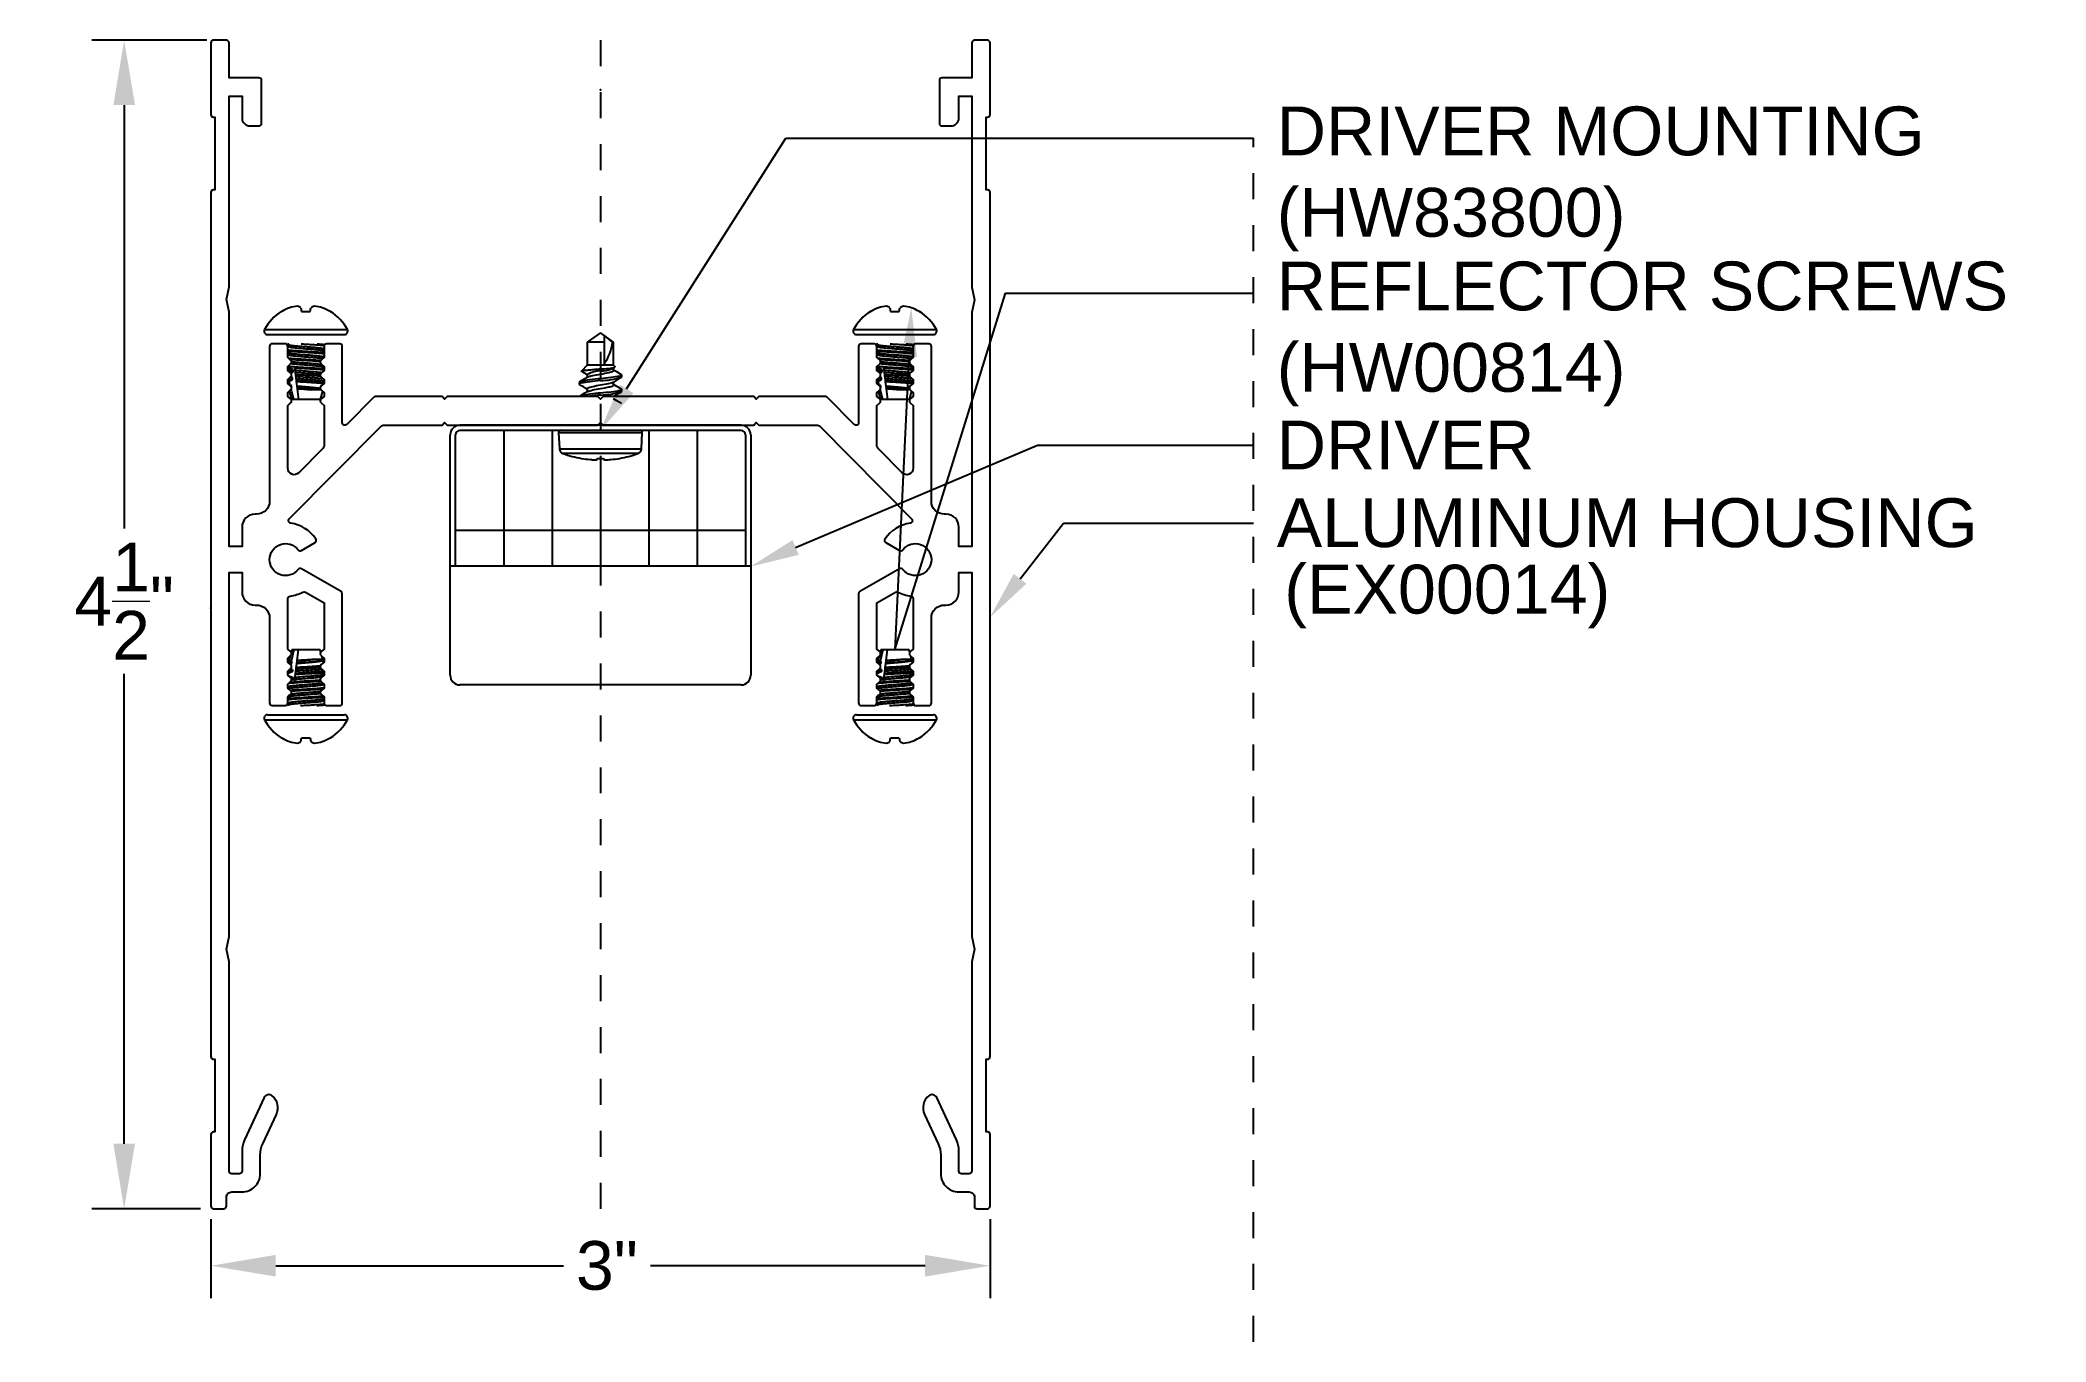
# Model space of a CAD drawing. Extents: x -2.16 to 5.57, y -0.51 to 4.5.
import ezdxf
from ezdxf import colors
from ezdxf.entities.mleader import LeaderData, LeaderLine
from ezdxf.math import Vec2, Vec3

# ---------------------------------------------------------------- set-up
doc = ezdxf.new("R2010")
doc.units = 0
doc.header["$LTSCALE"] = 0.5
doc.header["$MEASUREMENT"] = 0
doc.linetypes.add('PHANTOM', pattern=[0.5, 0.25, -0.05, 0.05, -0.05, 0.05, -0.05])
doc.layers.get('0').update_dxf_attribs({"color": 255, "linetype": 'CONTINUOUS'})
doc.layers.get('Defpoints').update_dxf_attribs({"linetype": 'CONTINUOUS'})
doc.layers.add('Construction', color=60, linetype='PHANTOM', plot=False)
doc.layers.add('CUST DWG', color=60, linetype='CONTINUOUS', lineweight=20)
for name, color, linetype in [('Driver', 210, 'CONTINUOUS'), ('FAB DWG', 221, 'CONTINUOUS'), ('Hardware', 242, 'CONTINUOUS'), ('Housing', 150, 'CONTINUOUS')]:
    doc.layers.add(name, color=color, linetype=linetype)
doc.styles.get("Standard").update_dxf_attribs({"font": 'arial.ttf'})
doc.dimstyles.get("Standard").update_dxf_attribs({"dimtxt": 0.18, "dimasz": 0.18, "dimexe": 0.18, "dimexo": 0.0625, "dimgap": 0.09, "dimtad": 0, "dimtih": 1, "dimtoh": 1, "dimdec": 4, "dimzin": 0, "dimdsep": 46, "dimtxsty": 'Standard', "dimcen": 0.09, "dimadec": 0, "dimazin": 0, "dimtfac": 1, "dimtdec": 4, "dimtofl": 0, "dimtmove": 0, "dimatfit": 3, "dimfxl": 1, "dimtolj": 1, "dimtzin": 0, "dimarcsym": 0})

msp = doc.modelspace()

# ---------------------------------------------------------------- texts
at = {"layer": 'FAB DWG', "transparency": 16777216, "insert": (2.63287, 2.48025), "char_height": 0.188, "width": 2.3076853, "attachment_point": 1}
msp.add_mtext('(EX00014)', dxfattribs=at)

# ---------------------------------------------------------------- blocks, each defined once
blk = doc.blocks.new('*D4')
at = {"layer": 'CUST DWG', "color": 0, "lineweight": -2, "transparency": 16777216}
for p, q in [((-1.515, 4.5), (-1.9589, 4.5)), ((-1.8339, 4.25), (-1.8339, 2.6195)), ((-1.8339, 0.2505), (-1.8339, 2.0605)), ((-1.5402, 0.0005), (-1.9589, 0.0005))]:
    blk.add_line(p, q, dxfattribs=at)
at = {"layer": 'CUST DWG', "color": 0, "transparency": 16777216}
for points in [[(-1.8755, 4.25), (-1.7922, 4.25), (-1.8339, 4.5)], [(-1.8755, 0.2505), (-1.7922, 0.2505), (-1.8339, 0.0005)]]:
    blk.add_solid(points, dxfattribs=at)
at = {"layer": 'Defpoints', "color": 0, "transparency": 16777216}
for p in [(-1.465, 4.5), (-1.8339, 0.0005), (-1.4902, 0.0005)]:
    blk.add_point(p, dxfattribs=at)
at = {"layer": 'CUST DWG', "color": 0, "transparency": 16777216, "insert": (-1.8339, 2.34), "char_height": 0.1875, "attachment_point": 5}
blk.add_mtext('\\A1;4{\\H1x;\\S1/2;}"', dxfattribs=at)
blk = doc.blocks.new('*D5')
at = {"layer": 'CUST DWG', "color": 0, "lineweight": -2, "transparency": 16777216}
for p, q in [((-1.5, -0.04), (-1.5, -0.3442)), ((1.5, -0.04), (1.5, -0.3442)), ((-1.25, -0.2192), (-0.1427, -0.2192)), ((1.25, -0.2192), (0.1927, -0.2192))]:
    blk.add_line(p, q, dxfattribs=at)
at = {"layer": 'CUST DWG', "color": 0, "transparency": 16777216}
for points in [[(-1.25, -0.1775), (-1.25, -0.2609), (-1.5, -0.2192)], [(1.25, -0.1775), (1.25, -0.2609), (1.5, -0.2192)]]:
    blk.add_solid(points, dxfattribs=at)
at = {"layer": 'Defpoints', "color": 0, "transparency": 16777216}
for p in [(-1.5, 0.01), (1.5, 0.01), (-1.5, -0.2192)]:
    blk.add_point(p, dxfattribs=at)
at = {"layer": 'CUST DWG', "color": 0, "transparency": 16777216, "insert": (0.025, -0.2192), "char_height": 0.1875, "attachment_point": 5}
blk.add_mtext('\\A1;3"', dxfattribs=at)

# ---------------------------------------------------------------- dimensions: what is measured, and where the dimension line sits
at = {"layer": 'CUST DWG', "transparency": 16777216}
dim = msp.add_linear_dim(base=(-1.83386, 0.0005), p1=(-1.465, 4.5), p2=(-1.49025, 0.0005), angle=90, dimstyle='Standard', override={"dimtxt": 0.1875, "dimasz": 0.25, "dimexe": 0.125, "dimexo": 0.05, "dimgap": 0.06, "dimlunit": 4, "dimadec": 3, "dimtdec": 3}, dxfattribs=at)
dim.commit()
dim.dimension.update_dxf_attribs({"geometry": '*D4', "text_midpoint": (-1.83386, 2.34003), "dimtype": 160})
dim = msp.add_linear_dim(base=(-1.5, -0.2192), p1=(1.5, 0.01), p2=(-1.5, 0.01), dimstyle='Standard', override={"dimtxt": 0.1875, "dimasz": 0.25, "dimexe": 0.125, "dimexo": 0.05, "dimgap": 0.06, "dimlunit": 4, "dimadec": 3, "dimtdec": 3}, dxfattribs=at)
dim.commit()
dim.dimension.update_dxf_attribs({"geometry": '*D5', "text_midpoint": (0.025, -0.2192), "dimtype": 160})

# ---------------------------------------------------------------- linework, layer by layer
at = {"ltscale": 0.5, "transparency": 16777216}
msp.add_point((0, 4.30949), dxfattribs=at)
at = {"layer": 'Construction', "ltscale": 0.5, "transparency": 16777216}
for p, q in [((0, 4.5), (0, 0.0005)), ((2.51396, -0.51239), (2.51396, 4.12322))]:
    msp.add_line(p, q, dxfattribs=at)
msp.add_point((-1.5, 2.3125), dxfattribs=at)
at = {"layer": 'Driver', "transparency": 16777216}
for p, q in [((0.5415, 3.01757), (-0.5415, 3.01757)), ((-0.5785, 2.05457), (-0.5785, 2.98057)), ((-0.5585, 2.47427), (-0.5585, 2.98057)), ((0.5415, 2.99757), (-0.5415, 2.99757)), ((-0.3724, 2.99757), (-0.3724, 2.47427)), ((-0.1862, 2.99757), (-0.1862, 2.47427)), ((0.1862, 2.99757), (0.1862, 2.47427)), ((0.3724, 2.99757), (0.3724, 2.47427)), ((0.5585, 2.98057), (0.5585, 2.47427)), ((0.5785, 2.98057), (0.5785, 2.05457)), ((0, 2.88976), (0, 2.47427)), ((0.5585, 2.61227), (-0.5585, 2.61227)), ((0.5785, 2.47427), (-0.5785, 2.47427)), ((0.5415, 2.01757), (-0.5415, 2.01757))]:
    msp.add_line(p, q, dxfattribs=at)
for centre, radius, start, end in [((-0.5415, 2.98057), 0.037, 90, 180), ((0.5415, 2.98057), 0.037, 0, 90), ((-0.5415, 2.98057), 0.017, 90, 180), ((0.5415, 2.98057), 0.017, 0, 90), ((-0.5415, 2.05457), 0.037, 180, 270), ((0.5415, 2.05457), 0.037, 270, 0)]:
    msp.add_arc(centre, radius, start, end, dxfattribs=at)
at = {"layer": 'Hardware', "linetype": 'Continuous', "lineweight": 25, "transparency": 16777216}
for p, q in [((-1.2288, 3.45512), (-1.22731, 3.45512)), ((-1.15328, 3.4696), (-1.15073, 3.45512)), ((-1.15073, 3.45512), (-1.11727, 3.45512)), ((-1.11727, 3.45512), (-1.11472, 3.4696)), ((-1.04069, 3.45512), (-1.0392, 3.45512)), ((1.0392, 3.45512), (1.04069, 3.45512)), ((1.11472, 3.4696), (1.11727, 3.45512)), ((1.11727, 3.45512), (1.15073, 3.45512)), ((1.15073, 3.45512), (1.15328, 3.4696)), ((1.22731, 3.45512), (1.2288, 3.45512)), ((-1.29347, 3.38617), (-0.97453, 3.38617)), ((-1.28196, 3.367), (-0.98604, 3.367)), ((-1.19909, 3.32013), (-1.19909, 3.32758)), ((0.97453, 3.38617), (1.29347, 3.38617)), ((0.98604, 3.367), (1.28196, 3.367)), ((1.06891, 3.32013), (1.06891, 3.32758)), ((-1.19909, 3.28888), (-1.19909, 3.29633)), ((-1.06891, 3.31231), (-1.06891, 3.30486)), ((-1.06891, 3.28106), (-1.06891, 3.27361)), ((-1.06891, 3.24981), (-1.06891, 3.24946)), ((-1.06891, 3.24809), (-1.06891, 3.24236)), ((1.06891, 3.28888), (1.06891, 3.29633)), ((1.19909, 3.31231), (1.19909, 3.30486)), ((1.19909, 3.28106), (1.19909, 3.27361)), ((1.19909, 3.24981), (1.19909, 3.24946)), ((1.19909, 3.24809), (1.19909, 3.24236)), ((-1.17825, 3.242), (-1.20304, 3.242)), ((-1.19909, 3.22638), (-1.19909, 3.23383)), ((-1.19432, 3.17192), (-1.19823, 3.18713)), ((-1.17825, 3.242), (-1.17788, 3.23896)), ((-1.17678, 3.22998), (-1.1758, 3.22207)), ((-1.17454, 3.21176), (-1.17386, 3.20622)), ((-1.17289, 3.19834), (-1.17192, 3.19043)), ((-1.17124, 3.18494), (-1.16928, 3.16893)), ((-1.16901, 3.16671), (-1.16804, 3.15881)), ((-1.06891, 3.18731), (-1.06891, 3.17986)), ((1.08975, 3.242), (1.06496, 3.242)), ((1.06891, 3.22638), (1.06891, 3.23383)), ((1.07368, 3.17192), (1.06977, 3.18713)), ((1.08975, 3.242), (1.09012, 3.23896)), ((1.09122, 3.22998), (1.0922, 3.22207)), ((1.09346, 3.21176), (1.09414, 3.20622)), ((1.09511, 3.19834), (1.09608, 3.19043)), ((1.09676, 3.18494), (1.09872, 3.16893)), ((1.09899, 3.16671), (1.09996, 3.15881)), ((1.19909, 3.18731), (1.19909, 3.17986)), ((-1.1885, 3.117), (-1.19766, 3.14929)), ((-1.1802, 3.117), (-1.1885, 3.117)), ((-1.1629, 3.117), (-1.1802, 3.117)), ((-1.0795, 3.117), (-1.1629, 3.117)), ((-1.07619, 3.15434), (-1.11144, 3.15434)), ((-1.07034, 3.14929), (-1.0795, 3.117)), ((1.0795, 3.117), (1.07034, 3.14929)), ((1.0878, 3.117), (1.0795, 3.117)), ((1.1051, 3.117), (1.0878, 3.117)), ((1.1885, 3.117), (1.1051, 3.117)), ((1.19181, 3.15434), (1.15656, 3.15434)), ((1.19766, 3.14929), (1.1885, 3.117)), ((-1.19523, 2.12836), (-1.2014, 2.10658)), ((-1.19909, 2.10522), (-1.19909, 2.10088)), ((-1.19432, 2.09719), (-1.19439, 2.09693)), ((-1.1885, 2.1521), (-1.19094, 2.14349)), ((-1.1802, 2.1521), (-1.1885, 2.1521)), ((-1.1629, 2.1521), (-1.1802, 2.1521)), ((-1.17124, 2.08416), (-1.16928, 2.10017)), ((-1.16901, 2.10239), (-1.16804, 2.11029)), ((-1.0795, 2.1521), (-1.1629, 2.1521)), ((-1.06891, 2.11476), (-1.11144, 2.11476)), ((-1.07706, 2.14349), (-1.0795, 2.1521)), ((-1.06891, 2.11476), (-1.07277, 2.12836)), ((-1.06891, 2.11304), (-1.06891, 2.11476)), ((-1.06573, 2.10354), (-1.06833, 2.11271)), ((1.07277, 2.12836), (1.0666, 2.10658)), ((1.06891, 2.10522), (1.06891, 2.10088)), ((1.07368, 2.09719), (1.07361, 2.09693)), ((1.0795, 2.1521), (1.07706, 2.14349)), ((1.0878, 2.1521), (1.0795, 2.1521)), ((1.1051, 2.1521), (1.0878, 2.1521)), ((1.09676, 2.08416), (1.09872, 2.10017)), ((1.09899, 2.10239), (1.09996, 2.11029)), ((1.1885, 2.1521), (1.1051, 2.1521)), ((1.19909, 2.11476), (1.15656, 2.11476)), ((1.19094, 2.14349), (1.1885, 2.1521)), ((1.19909, 2.11476), (1.19523, 2.12836)), ((1.19909, 2.11304), (1.19909, 2.11476)), ((1.20227, 2.10354), (1.19967, 2.11271)), ((-1.20512, 2.0551), (-1.20512, 2.05508)), ((-1.20393, 2.05976), (-1.204, 2.05947)), ((-1.19909, 2.07397), (-1.19909, 2.06652)), ((-1.19909, 2.01147), (-1.19909, 2.00402)), ((-1.17825, 2.0271), (-1.19673, 2.0271)), ((-1.17825, 2.0271), (-1.17788, 2.03014)), ((-1.17678, 2.03912), (-1.1758, 2.04703)), ((-1.17454, 2.05734), (-1.17386, 2.06288)), ((-1.17289, 2.07076), (-1.17192, 2.07867)), ((-1.06891, 2.05088), (-1.06891, 2.05799)), ((-1.06891, 2.01929), (-1.06891, 2.02512)), ((1.06288, 2.0551), (1.06288, 2.05508)), ((1.06407, 2.05976), (1.064, 2.05947)), ((1.06891, 2.07397), (1.06891, 2.06652)), ((1.06891, 2.01147), (1.06891, 2.00402)), ((1.08975, 2.0271), (1.07127, 2.0271)), ((1.08975, 2.0271), (1.09012, 2.03014)), ((1.09122, 2.03912), (1.0922, 2.04703)), ((1.09346, 2.05734), (1.09414, 2.06288)), ((1.09511, 2.07076), (1.09608, 2.07867)), ((1.19909, 2.05088), (1.19909, 2.05799)), ((1.19909, 2.01929), (1.19909, 2.02512)), ((-1.19909, 1.98022), (-1.19909, 1.97987)), ((-1.19909, 1.97512), (-1.19909, 1.97277)), ((-1.19909, 1.94897), (-1.19909, 1.94152)), ((-1.06891, 1.95679), (-1.06891, 1.96424)), ((1.06891, 1.98022), (1.06891, 1.97987)), ((1.06891, 1.97512), (1.06891, 1.97277)), ((1.06891, 1.94897), (1.06891, 1.94152)), ((1.19909, 1.95679), (1.19909, 1.96424)), ((-1.29347, 1.88293), (-0.97453, 1.88293)), ((-1.28196, 1.9021), (-0.98604, 1.9021)), ((0.97453, 1.88293), (1.29347, 1.88293)), ((0.98604, 1.9021), (1.28196, 1.9021)), ((-1.2288, 1.81398), (-1.22731, 1.81398)), ((-1.15328, 1.7995), (-1.15073, 1.81398)), ((-1.15073, 1.81398), (-1.11727, 1.81398)), ((-1.11727, 1.81398), (-1.11472, 1.7995)), ((-1.04069, 1.81398), (-1.0392, 1.81398)), ((1.0392, 1.81398), (1.04069, 1.81398)), ((1.11472, 1.7995), (1.11727, 1.81398)), ((1.11727, 1.81398), (1.15073, 1.81398)), ((1.15073, 1.81398), (1.15328, 1.7995)), ((1.22731, 1.81398), (1.2288, 1.81398))]:
    msp.add_line(p, q, dxfattribs=at)
at = {"layer": 'Hardware', "linetype": 'Continuous', "transparency": 16777216}
for p, q in [((0, 3.3734), (-0.05065, 3.33794)), ((-0.05065, 3.33794), (-0.05065, 3.2484)), ((0.015, 3.33794), (-0.05065, 3.33794)), ((0.05065, 3.33794), (0, 3.3734)), ((0.04639, 3.33794), (0.015, 3.36245)), ((0.015, 3.33794), (0.015, 3.36245)), ((0.015, 3.25401), (0.015, 3.33794)), ((0.05065, 3.33794), (0.04639, 3.33794)), ((0.05065, 3.2484), (0.05065, 3.33794)), ((-0.05065, 3.2484), (-0.07309, 3.22597)), ((0.05065, 3.2484), (-0.05065, 3.2484)), ((0.05563, 3.24342), (0.05065, 3.2484)), ((-0.082, 3.1824), (-0.082, 3.1755)), ((-0.05065, 3.21296), (-0.05065, 3.20189)), ((0.04647, 3.23599), (0.05459, 3.24068)), ((0.05065, 3.22828), (0.05065, 3.2384)), ((0.05065, 3.17272), (0.05065, 3.1838)), ((0.082, 3.20328), (0.082, 3.21018)), ((-0.05065, 3.1574), (-0.05065, 3.14633)), ((0.082, 3.14772), (0.082, 3.15462)), ((-0.16099, 2.98998), (-0.15765, 2.92636)), ((-0.16099, 2.98998), (0.16099, 2.98998)), ((-0.153, 2.9984), (0.153, 2.9984)), ((0.15765, 2.92636), (0.16099, 2.98998)), ((-0.15765, 2.92636), (0.15765, 2.92636)), ((0.14445, 2.90859), (-0.14445, 2.90859)), ((-0.07339, 2.88976), (-0.07236, 2.88976)), ((-0.01273, 2.88545), (-0.01228, 2.88976)), ((-0.01228, 2.88976), (0.01228, 2.88976)), ((0.01228, 2.88976), (0.01273, 2.88545)), ((0.07236, 2.88976), (0.07339, 2.88976))]:
    msp.add_line(p, q, dxfattribs=at)
at = {"layer": 'Hardware', "linetype": 'Continuous', "transparency": 16777216, "flags": 128}
for points in [[(0, 3.18939), (-0.01038, 3.18834), (-0.02086, 3.1872), (-0.03116, 3.186), (-0.041, 3.18476), (-0.05011, 3.18353), (-0.05825, 3.18232), (-0.06525, 3.18118), (-0.07101, 3.18013), (-0.07563, 3.17908), (-0.07911, 3.17794), (-0.08127, 3.17674), (-0.082, 3.1755), (-0.08127, 3.17427), (-0.08035, 3.17376)], [(-0.04847, 3.20319), (-0.06247, 3.19482), (-0.08054, 3.18414)], [(-0.07267, 3.2247), (-0.07321, 3.22512), (-0.07333, 3.2256), (-0.07291, 3.22611), (-0.07194, 3.22662), (-0.07051, 3.2271), (-0.06858, 3.22759), (-0.06611, 3.22807), (-0.06314, 3.22855), (-0.05984, 3.22899), (-0.05607, 3.22945), (-0.05177, 3.22994), (-0.04702, 3.23046), (-0.04245, 3.23093), (-0.03758, 3.23142), (-0.03236, 3.23193), (-0.02689, 3.23244), (-0.02155, 3.23292), (-0.01606, 3.23341), (-0.01037, 3.23389), (-0.0046, 3.23437), (0, 3.23474)], [(0.04841, 3.18251), (0.0481, 3.18228), (0.04508, 3.18096), (0.04108, 3.17972), (0.03598, 3.17836), (0.02987, 3.17691), (0.02294, 3.17543), (0.01545, 3.17396), (0.00771, 3.17257), (0, 3.17129), (-0.00771, 3.17002), (-0.01545, 3.16862), (-0.02294, 3.16716), (-0.02987, 3.16567), (-0.03598, 3.16422), (-0.04108, 3.16287), (-0.04508, 3.16162), (-0.0481, 3.1603), (-0.05, 3.15888), (-0.05065, 3.1574)], [(-0.0484, 3.20318), (-0.0481, 3.2034), (-0.04508, 3.20472), (-0.04108, 3.20597), (-0.03598, 3.20732), (-0.02987, 3.20877), (-0.02294, 3.21026), (-0.01545, 3.21172), (-0.00771, 3.21312), (0, 3.21439), (0.00854, 3.21581), (0.0171, 3.21737), (0.02525, 3.21901), (0.03261, 3.22064), (0.03598, 3.22146), (0.04108, 3.22282), (0.04508, 3.22406), (0.0481, 3.22538), (0.05, 3.2268), (0.05065, 3.22828)], [(-0.0484, 3.14762), (-0.0481, 3.14784), (-0.04508, 3.14916), (-0.04108, 3.15041), (-0.03598, 3.15176), (-0.02987, 3.15321), (-0.02294, 3.1547), (-0.01545, 3.15616), (-0.00771, 3.15756), (0, 3.15883), (0.00854, 3.16025), (0.0171, 3.16181), (0.02525, 3.16345), (0.03261, 3.16508), (0.03598, 3.1659), (0.04108, 3.16726), (0.04508, 3.1685), (0.0481, 3.16982), (0.05, 3.17124), (0.05065, 3.17272)], [(0, 3.23474), (0.00755, 3.23481), (0.01511, 3.23504), (0.02361, 3.23549), (0.03169, 3.23614), (0.03878, 3.23695), (0.04498, 3.23792), (0.04991, 3.23899), (0.05355, 3.24018), (0.05563, 3.2414), (0.05614, 3.24266), (0.05554, 3.24333)], [(0.08036, 3.21192), (0.08127, 3.21142), (0.082, 3.21018), (0.08127, 3.20895), (0.07911, 3.20774), (0.07563, 3.2066), (0.07101, 3.20555), (0.06525, 3.2045), (0.05825, 3.20336), (0.05011, 3.20216), (0.041, 3.20092), (0.03116, 3.19969), (0.02086, 3.19848), (0.01038, 3.19734), (0, 3.19629)], [(0.08054, 3.21192), (0.06247, 3.2226), (0.05065, 3.22967)], [(0.08054, 3.15636), (0.06247, 3.16704), (0.05065, 3.17411)], [(-0.04847, 3.14763), (-0.06247, 3.13926), (-0.08054, 3.12858)], [(0, 3.13383), (-0.01038, 3.13278), (-0.02086, 3.13164), (-0.03116, 3.13044), (-0.041, 3.1292), (-0.04755, 3.12831)], [(0.08036, 3.15636), (0.08127, 3.15586), (0.082, 3.15462), (0.08127, 3.15339), (0.07911, 3.15218), (0.07563, 3.15104), (0.07101, 3.14999), (0.06525, 3.14894), (0.05825, 3.1478), (0.05011, 3.1466), (0.041, 3.14536), (0.03116, 3.14413), (0.02086, 3.14292), (0.01038, 3.14178), (0, 3.14073)], [(0.08054, 3.1008), (0.06247, 3.11148), (0.05065, 3.11855)]]:
    msp.add_lwpolyline(points, dxfattribs=at)
at = {"layer": 'Hardware', "linetype": 'Continuous', "lineweight": 25, "transparency": 16777216}
for centre, radius, start, end in [((-1.15094, 3.32557), 0.15118, 96.061049, 107.69179), ((-1.17791, 3.43425), 0.04309, 55.132034, 75.192413), ((-1.09009, 3.43425), 0.04309, 104.807587, 124.867966), ((-1.11706, 3.32557), 0.15118, 72.30821, 83.938951), ((1.11706, 3.32557), 0.15118, 96.061049, 107.69179), ((1.09009, 3.43425), 0.04309, 55.132034, 75.192413), ((1.17791, 3.43425), 0.04309, 104.807587, 124.867966), ((1.15094, 3.32557), 0.15118, 72.30821, 83.938951), ((-1.134, 3.3014), 0.1806, 121.661297, 152.006226), ((-1.13444, 3.29915), 0.18152, 110.118692, 120.770955), ((-1.13356, 3.29915), 0.18152, 59.229045, 69.881308), ((-1.134, 3.3014), 0.1806, 27.993774, 58.338703), ((1.134, 3.3014), 0.1806, 121.661297, 152.006226), ((1.13356, 3.29915), 0.18152, 110.118692, 120.770955), ((1.13444, 3.29915), 0.18152, 59.229045, 69.881308), ((1.134, 3.3014), 0.1806, 27.993774, 58.338703), ((-1.28196, 3.38004), 0.01304, 152.006226, 270), ((-0.98604, 3.38004), 0.01304, 270, 27.993774), ((0.98604, 3.38004), 0.01304, 152.006226, 270), ((1.28196, 3.38004), 0.01304, 270, 27.993774), ((-1.28196, 1.88906), 0.01304, 90, 207.993774), ((-1.134, 1.9677), 0.1806, 207.993774, 238.338703), ((-1.134, 1.9677), 0.1806, 301.661297, 332.006226), ((-0.98604, 1.88906), 0.01304, 332.006226, 90), ((0.98604, 1.88906), 0.01304, 90, 207.993774), ((1.134, 1.9677), 0.1806, 207.993774, 238.338703), ((1.134, 1.9677), 0.1806, 301.661297, 332.006226), ((1.28196, 1.88906), 0.01304, 332.006226, 90), ((-1.13444, 1.96995), 0.18152, 239.229045, 249.881308), ((-1.15094, 1.94353), 0.15118, 252.30821, 263.938951), ((-1.17791, 1.83486), 0.04309, 284.807587, 304.867966), ((-1.09009, 1.83486), 0.04309, 235.132034, 255.192413), ((-1.11706, 1.94353), 0.15118, 276.061049, 287.69179), ((-1.13356, 1.96995), 0.18152, 290.118692, 300.770955), ((1.13356, 1.96995), 0.18152, 239.229045, 249.881308), ((1.11706, 1.94353), 0.15118, 252.30821, 263.938951), ((1.09009, 1.83486), 0.04309, 284.807587, 304.867966), ((1.17791, 1.83486), 0.04309, 235.132034, 255.192413), ((1.15094, 1.94353), 0.15118, 276.061049, 287.69179), ((1.13444, 1.96995), 0.18152, 290.118692, 300.770955)]:
    msp.add_arc(centre, radius, start, end, dxfattribs=at)
at = {"layer": 'Hardware', "linetype": 'Continuous', "transparency": 16777216}
for centre, radius, start, end in [((-0.14061, 3.36004), 0.1883, 325.731902, 353.260314), ((0.00358, 2.92619), 0.27012, 90.758544, 108.46963), ((-1.78618, 0.26596), 3.37113, 59.014553, 59.605103), ((-1.45988, 0.86861), 2.73412, 58.974336, 59.511407), ((0.00399, 3.113), 0.11392, 92.008679, 118.662372), ((0.00268, 3.33561), 0.10879, 268.590778, 293.728083), ((-0.00358, 3.45949), 0.27012, 270.758544, 288.46963), ((1.83753, 0.20684), 3.47207, 120.400297, 121.015505), ((0.00358, 2.87063), 0.27012, 90.758544, 107.457686), ((-0.00358, 3.40393), 0.27012, 270.758544, 288.46963), ((1.83753, 0.15128), 3.47207, 120.400297, 120.97144), ((-0.153, 2.9904), 0.008, 90, 183), ((0.153, 2.9904), 0.008, 357, 90), ((-0.13768, 2.92741), 0.02, 183, 250.217134), ((0, 3.3102), 0.42679, 250.217134, 260.098263), ((-0.00001, 3.31143), 0.42783, 260.264609, 264.670617), ((-0.01042, 3.24809), 0.36383, 265.376861, 268.3767), ((-0.0253, 2.95094), 0.06669, 273.928945, 280.860697), ((0.0253, 2.95094), 0.06669, 259.139303, 266.071055), ((0.01042, 3.24809), 0.36383, 271.6233, 274.623139), ((0.00001, 3.31143), 0.42783, 275.329383, 279.735391), ((0, 3.3102), 0.42679, 279.901737, 289.782866), ((0.13768, 2.92741), 0.02, 289.782866, 357)]:
    msp.add_arc(centre, radius, start, end, dxfattribs=at)
at = {"layer": 'Hardware', "linetype": 'Continuous', "lineweight": 25, "transparency": 16777216, "extrusion": (0, 0, -1)}
for centre, major_axis, start_param, end_param in [((-1.134, 2.8816), (0, 0.66784), 5.2808849, 5.2824068), ((-1.134, 2.8816), (0, 0.53008), 5.2678343, 5.285097), ((-1.134, 2.8816), (0, 0.53008), 5.338078, 5.3561794), ((-1.134, 2.8816), (0, 0.53008), 5.412021, 5.4312085), ((1.134, 2.8816), (0, 0.66784), 5.2808849, 5.2824068), ((1.134, 2.8816), (0, 0.53008), 5.2678343, 5.285097), ((1.134, 2.8816), (0, 0.53008), 5.338078, 5.3561794), ((1.134, 2.8816), (0, 0.53008), 5.412021, 5.4312085)]:
    msp.add_ellipse(centre, major_axis=major_axis, ratio=0.1227846, start_param=start_param, end_param=end_param, dxfattribs=at)
at = {"layer": 'Hardware', "linetype": 'Continuous', "lineweight": 25, "transparency": 16777216}
for centre, start_param, end_param in [((-1.134, 2.3875), 5.2678343, 5.285097), ((1.134, 2.3875), 5.2678343, 5.285097), ((-1.134, 2.3875), 5.338078, 5.3561794), ((-1.134, 2.3875), 5.412021, 5.4312085), ((1.134, 2.3875), 5.338078, 5.3561794), ((1.134, 2.3875), 5.412021, 5.4312085)]:
    msp.add_ellipse(centre, major_axis=(0, -0.53008), ratio=0.1227846, start_param=start_param, end_param=end_param, dxfattribs=at)
for points in [[(-1.19848, 3.32723), (-1.20064, 3.32849), (-1.2028, 3.32975), (-1.20496, 3.331)], [(-1.06014, 3.331), (-1.05956, 3.33066), (-1.05898, 3.33032), (-1.05839, 3.32998)], [(1.06952, 3.32723), (1.06736, 3.32849), (1.0652, 3.32975), (1.06304, 3.331)], [(1.20786, 3.331), (1.20844, 3.33066), (1.20902, 3.33032), (1.20961, 3.32998)], [(-1.204, 3.31762), (-1.20236, 3.31857), (-1.20072, 3.31953), (-1.19909, 3.32048)], [(-1.19848, 3.29598), (-1.20032, 3.29705), (-1.20216, 3.29812), (-1.204, 3.29919)], [(-1.204, 3.28637), (-1.20236, 3.28732), (-1.20072, 3.28828), (-1.19909, 3.28923)], [(-1.06952, 3.30521), (-1.06768, 3.30414), (-1.06584, 3.30307), (-1.064, 3.302)], [(-1.06952, 3.27396), (-1.06937, 3.27387), (-1.06923, 3.27379), (-1.06908, 3.2737)], [(-1.064, 3.31482), (-1.06564, 3.31387), (-1.06728, 3.31291), (-1.06891, 3.31196)], [(-1.064, 3.28357), (-1.06564, 3.28262), (-1.06728, 3.28166), (-1.06891, 3.28071)], [(1.064, 3.31762), (1.06564, 3.31857), (1.06728, 3.31953), (1.06891, 3.32048)], [(1.06952, 3.29598), (1.06768, 3.29705), (1.06584, 3.29812), (1.064, 3.29919)], [(1.064, 3.28637), (1.06564, 3.28732), (1.06728, 3.28828), (1.06891, 3.28923)], [(1.19848, 3.30521), (1.20032, 3.30414), (1.20216, 3.30307), (1.204, 3.302)], [(1.19848, 3.27396), (1.19863, 3.27387), (1.19877, 3.27379), (1.19892, 3.2737)], [(1.204, 3.31482), (1.20236, 3.31387), (1.20072, 3.31291), (1.19909, 3.31196)], [(1.204, 3.28357), (1.20236, 3.28262), (1.20072, 3.28166), (1.19909, 3.28071)], [(-1.204, 3.24124), (-1.20371, 3.24121), (-1.20341, 3.24118), (-1.2031, 3.24114)], [(-1.19848, 3.23348), (-1.20032, 3.23455), (-1.20216, 3.23562), (-1.204, 3.23669)], [(-1.20112, 3.22555), (-1.20044, 3.22594), (-1.19976, 3.22634), (-1.19909, 3.22673)], [(-1.19737, 3.1724), (-1.19641, 3.17224), (-1.19537, 3.17208), (-1.19432, 3.17192)], [(-1.1887, 3.16886), (-1.19058, 3.16987), (-1.19245, 3.17089), (-1.19432, 3.17192)], [(-1.19345, 3.21912), (-1.19025, 3.22045), (-1.18704, 3.22173), (-1.1838, 3.22294)], [(-1.18606, 3.19977), (-1.18832, 3.20096), (-1.19057, 3.20215), (-1.19282, 3.20335)], [(-1.17386, 3.20622), (-1.16174, 3.20514), (-1.14794, 3.20406), (-1.134, 3.20311)], [(-1.16928, 3.16893), (-1.16919, 3.16818), (-1.1691, 3.16744), (-1.16901, 3.16671)], [(-1.06952, 3.24271), (-1.06768, 3.24164), (-1.06584, 3.24057), (-1.064, 3.2395)], [(-1.064, 3.18982), (-1.06564, 3.18887), (-1.06728, 3.18791), (-1.06891, 3.18696)], [(1.064, 3.24124), (1.06429, 3.24121), (1.06459, 3.24118), (1.0649, 3.24114)], [(1.06952, 3.23348), (1.06768, 3.23455), (1.06584, 3.23562), (1.064, 3.23669)], [(1.06688, 3.22555), (1.06756, 3.22594), (1.06824, 3.22634), (1.06891, 3.22673)], [(1.07063, 3.1724), (1.07159, 3.17224), (1.07263, 3.17208), (1.07368, 3.17192)], [(1.0793, 3.16886), (1.07742, 3.16987), (1.07555, 3.17089), (1.07368, 3.17192)], [(1.07455, 3.21912), (1.07775, 3.22045), (1.08096, 3.22173), (1.0842, 3.22294)], [(1.08194, 3.19977), (1.07968, 3.20096), (1.07743, 3.20215), (1.07518, 3.20335)], [(1.09414, 3.20622), (1.10626, 3.20514), (1.12006, 3.20406), (1.134, 3.20311)], [(1.09872, 3.16893), (1.09881, 3.16818), (1.0989, 3.16744), (1.09899, 3.16671)], [(1.19848, 3.24271), (1.20032, 3.24164), (1.20216, 3.24057), (1.204, 3.2395)], [(1.204, 3.18982), (1.20236, 3.18887), (1.20072, 3.18791), (1.19909, 3.18696)], [(-1.1802, 3.117), (-1.18359, 3.13016), (-1.18698, 3.14332), (-1.19036, 3.15648)], [(-1.16804, 3.15881), (-1.16801, 3.15858), (-1.16798, 3.15835), (-1.16795, 3.15813)], [(-1.16795, 3.15813), (-1.16627, 3.14442), (-1.16459, 3.13071), (-1.1629, 3.117)], [(-1.134, 3.15606), (-1.12659, 3.15555), (-1.11883, 3.15496), (-1.11144, 3.15434)], [(-1.11144, 3.15434), (-1.11869, 3.15487), (-1.12621, 3.15536), (-1.134, 3.15582)], [(1.0878, 3.117), (1.08441, 3.13016), (1.08102, 3.14332), (1.07764, 3.15648)], [(1.09996, 3.15881), (1.09999, 3.15858), (1.10002, 3.15835), (1.10005, 3.15813)], [(1.10005, 3.15813), (1.10173, 3.14442), (1.10341, 3.13071), (1.1051, 3.117)], [(1.134, 3.15606), (1.14141, 3.15555), (1.14917, 3.15496), (1.15656, 3.15434)], [(1.15656, 3.15434), (1.14931, 3.15487), (1.14179, 3.15536), (1.134, 3.15582)], [(-1.19463, 2.09714), (-1.19453, 2.09715), (-1.19443, 2.09717), (-1.19432, 2.09719)], [(-1.1887, 2.10024), (-1.19058, 2.09923), (-1.19245, 2.09821), (-1.19432, 2.09719)], [(-1.1802, 2.1521), (-1.18392, 2.13769), (-1.18762, 2.12327), (-1.19133, 2.10886)], [(-1.19133, 2.10886), (-1.19065, 2.10856), (-1.18998, 2.10827), (-1.1893, 2.10797)], [(-1.16928, 2.10017), (-1.16919, 2.10092), (-1.1691, 2.10166), (-1.16901, 2.10239)], [(-1.16804, 2.11029), (-1.16801, 2.11052), (-1.16798, 2.11075), (-1.16795, 2.11097)], [(-1.16795, 2.11097), (-1.16627, 2.12468), (-1.16459, 2.13839), (-1.1629, 2.1521)], [(-1.11144, 2.11476), (-1.11869, 2.11423), (-1.12621, 2.11374), (-1.134, 2.11328)], [(-1.134, 2.11304), (-1.12659, 2.11355), (-1.11883, 2.11414), (-1.11144, 2.11476)], [(1.07337, 2.09714), (1.07347, 2.09715), (1.07357, 2.09717), (1.07368, 2.09719)], [(1.0793, 2.10024), (1.07742, 2.09923), (1.07555, 2.09821), (1.07368, 2.09719)], [(1.0878, 2.1521), (1.08408, 2.13769), (1.08038, 2.12327), (1.07667, 2.10886)], [(1.07667, 2.10886), (1.07735, 2.10856), (1.07802, 2.10827), (1.0787, 2.10797)], [(1.09872, 2.10017), (1.09881, 2.10092), (1.0989, 2.10166), (1.09899, 2.10239)], [(1.09996, 2.11029), (1.09999, 2.11052), (1.10002, 2.11075), (1.10005, 2.11097)], [(1.10005, 2.11097), (1.10173, 2.12468), (1.10341, 2.13839), (1.1051, 2.1521)], [(1.15656, 2.11476), (1.14931, 2.11423), (1.14179, 2.11374), (1.134, 2.11328)], [(1.134, 2.11304), (1.14141, 2.11355), (1.14917, 2.11414), (1.15656, 2.11476)], [(-1.204, 2.05975), (-1.20398, 2.05975), (-1.20395, 2.05975), (-1.20393, 2.05976)], [(-1.204, 2.01398), (-1.20236, 2.01303), (-1.20072, 2.01207), (-1.19909, 2.01112)], [(-1.20014, 2.07424), (-1.19979, 2.07403), (-1.19944, 2.07382), (-1.19909, 2.07362)], [(-1.19221, 2.04505), (-1.18994, 2.04542), (-1.18715, 2.04577), (-1.1838, 2.04616)], [(-1.18298, 2.03844), (-1.18525, 2.0373), (-1.18751, 2.03614), (-1.18977, 2.03497)], [(-1.17386, 2.06288), (-1.16174, 2.06396), (-1.14794, 2.06504), (-1.134, 2.06599)], [(-1.06952, 2.05764), (-1.06768, 2.05871), (-1.06584, 2.05979), (-1.064, 2.06086)], [(-1.0689, 2.05089), (-1.06891, 2.05089), (-1.06891, 2.05089), (-1.06891, 2.05089)], [(-1.064, 2.01678), (-1.06564, 2.01774), (-1.06728, 2.01869), (-1.06891, 2.01964)], [(1.064, 2.05975), (1.06402, 2.05975), (1.06405, 2.05975), (1.06407, 2.05976)], [(1.064, 2.01398), (1.06564, 2.01303), (1.06728, 2.01207), (1.06891, 2.01112)], [(1.06786, 2.07424), (1.06821, 2.07403), (1.06856, 2.07382), (1.06891, 2.07362)], [(1.07579, 2.04505), (1.07806, 2.04542), (1.08085, 2.04577), (1.0842, 2.04616)], [(1.08502, 2.03844), (1.08275, 2.0373), (1.08049, 2.03614), (1.07823, 2.03497)], [(1.09414, 2.06288), (1.10626, 2.06396), (1.12006, 2.06504), (1.134, 2.06599)], [(1.19848, 2.05764), (1.20032, 2.05871), (1.20216, 2.05979), (1.204, 2.06086)], [(1.1991, 2.05089), (1.19909, 2.05089), (1.19909, 2.05089), (1.19909, 2.05089)], [(1.204, 2.01678), (1.20236, 2.01774), (1.20072, 2.01869), (1.19909, 2.01964)], [(-1.19848, 1.94187), (-1.2007, 1.94058), (-1.20291, 1.93929), (-1.20513, 1.938)], [(-1.19848, 1.97312), (-1.20032, 1.97205), (-1.20216, 1.97098), (-1.204, 1.96991)], [(-1.204, 1.95148), (-1.20236, 1.95053), (-1.20072, 1.94957), (-1.19909, 1.94862)], [(-1.19848, 2.00437), (-1.19942, 2.00382), (-1.20036, 2.00328), (-1.2013, 2.00273)], [(-1.06952, 1.96389), (-1.06768, 1.96496), (-1.06584, 1.96604), (-1.064, 1.96711)], [(-1.064, 1.95428), (-1.06564, 1.95524), (-1.06728, 1.95619), (-1.06891, 1.95714)], [(-1.06031, 1.938), (-1.05971, 1.93835), (-1.0591, 1.93871), (-1.05849, 1.93906)], [(1.06952, 1.94187), (1.0673, 1.94058), (1.06509, 1.93929), (1.06287, 1.938)], [(1.06952, 1.97312), (1.06768, 1.97205), (1.06584, 1.97098), (1.064, 1.96991)], [(1.064, 1.95148), (1.06564, 1.95053), (1.06728, 1.94957), (1.06891, 1.94862)], [(1.06952, 2.00437), (1.06858, 2.00382), (1.06764, 2.00328), (1.0667, 2.00273)], [(1.19848, 1.96389), (1.20032, 1.96496), (1.20216, 1.96604), (1.204, 1.96711)], [(1.204, 1.95428), (1.20236, 1.95524), (1.20072, 1.95619), (1.19909, 1.95714)], [(1.20769, 1.938), (1.20829, 1.93835), (1.2089, 1.93871), (1.20951, 1.93906)]]:
    msp.add_open_spline(points, degree=3, dxfattribs=at)
for points, knots in [([(-1.19848, 3.32723), (-1.19799, 3.32701), (-1.19702, 3.32656), (-1.19421, 3.32592), (-1.19052, 3.32533), (-1.18589, 3.32474), (-1.18033, 3.3241), (-1.17387, 3.32342), (-1.16664, 3.32273), (-1.15883, 3.32204), (-1.15066, 3.32136), (-1.14234, 3.32072), (-1.134, 3.32013), (-1.12566, 3.31954), (-1.11734, 3.31889), (-1.10917, 3.31822), (-1.10136, 3.31752), (-1.09413, 3.31683), (-1.08767, 3.31615), (-1.08211, 3.31551), (-1.07748, 3.31492), (-1.07377, 3.31433), (-1.07103, 3.31368), (-1.06925, 3.31301), (-1.06903, 3.31255), (-1.06891, 3.31231)], [0, 0, 0, 0, 0.0435073, 0.0868445, 0.1290667, 0.1712889, 0.2146261, 0.2587402, 0.3032533, 0.3477665, 0.3918806, 0.4352178, 0.47744, 0.5196622, 0.5629994, 0.6071135, 0.6516267, 0.6961399, 0.7402539, 0.7835911, 0.8258133, 0.8680356, 0.9113727, 0.9554868, 1, 1, 1, 1]), ([(-1.1529, 3.331), (-1.15009, 3.33082), (-1.14383, 3.33044), (-1.134, 3.32989), (-1.1235, 3.3293), (-1.11302, 3.32866), (-1.10272, 3.32798), (-1.09288, 3.32729), (-1.08377, 3.32659), (-1.07563, 3.32592), (-1.06875, 3.32529), (-1.06494, 3.3249), (-1.06328, 3.32472)], [0.41173629, 0.41173629, 0.41173629, 0.41173629, 0.44422062, 0.48327369, 0.52232675, 0.56240678, 0.60320215, 0.64436491, 0.68552768, 0.72632305, 0.76640308, 0.80323266, 0.80323266, 0.80323266, 0.80323266]), ([(-1.0904, 3.331), (-1.08816, 3.33083), (-1.08301, 3.33044), (-1.07563, 3.32982), (-1.06862, 3.32918), (-1.06387, 3.3287), (-1.06149, 3.32842), (-1.0608, 3.32833)], [0.6892032, 0.6892032, 0.6892032, 0.6892032, 0.71898031, 0.75977568, 0.79985571, 0.83890877, 0.85612734, 0.85612734, 0.85612734, 0.85612734]), ([(1.06952, 3.32723), (1.07001, 3.32701), (1.07098, 3.32656), (1.07379, 3.32592), (1.07748, 3.32533), (1.08211, 3.32474), (1.08767, 3.3241), (1.09413, 3.32342), (1.10136, 3.32273), (1.10917, 3.32204), (1.11734, 3.32136), (1.12566, 3.32072), (1.134, 3.32013), (1.14234, 3.31954), (1.15066, 3.31889), (1.15883, 3.31822), (1.16664, 3.31752), (1.17387, 3.31683), (1.18033, 3.31615), (1.18589, 3.31551), (1.19052, 3.31492), (1.19423, 3.31433), (1.19697, 3.31368), (1.19875, 3.31301), (1.19897, 3.31255), (1.19909, 3.31231)], [0, 0, 0, 0, 0.0435073, 0.0868445, 0.1290667, 0.1712889, 0.2146261, 0.2587402, 0.3032533, 0.3477665, 0.3918806, 0.4352178, 0.47744, 0.5196622, 0.5629994, 0.6071135, 0.6516267, 0.6961399, 0.7402539, 0.7835911, 0.8258133, 0.8680356, 0.9113727, 0.9554868, 1, 1, 1, 1]), ([(1.1151, 3.331), (1.11791, 3.33082), (1.12417, 3.33044), (1.134, 3.32989), (1.1445, 3.3293), (1.15498, 3.32866), (1.16528, 3.32798), (1.17512, 3.32729), (1.18423, 3.32659), (1.19237, 3.32592), (1.19925, 3.32529), (1.20306, 3.3249), (1.20472, 3.32472)], [0.41173629, 0.41173629, 0.41173629, 0.41173629, 0.44422062, 0.48327369, 0.52232675, 0.56240678, 0.60320215, 0.64436491, 0.68552768, 0.72632305, 0.76640308, 0.80323266, 0.80323266, 0.80323266, 0.80323266]), ([(1.1776, 3.331), (1.17984, 3.33083), (1.18499, 3.33044), (1.19237, 3.32982), (1.19938, 3.32918), (1.20413, 3.3287), (1.20651, 3.32842), (1.2072, 3.32833)], [0.6892032, 0.6892032, 0.6892032, 0.6892032, 0.71898031, 0.75977568, 0.79985571, 0.83890877, 0.85612734, 0.85612734, 0.85612734, 0.85612734]), ([(-1.204, 3.30764), (-1.20254, 3.30749), (-1.19894, 3.30713), (-1.19237, 3.30652), (-1.18423, 3.30585), (-1.17512, 3.30515), (-1.16528, 3.30446), (-1.15498, 3.30378), (-1.1445, 3.30314), (-1.13747, 3.30274), (-1.134, 3.30255)], [0.39091669, 0.39091669, 0.39091669, 0.39091669, 0.45207089, 0.52963617, 0.60858585, 0.68824652, 0.76790719, 0.84685686, 0.92442215, 1, 1, 1, 1]), ([(-1.204, 3.30374), (-1.20345, 3.30368), (-1.20288, 3.30362), (-1.19941, 3.30326), (-1.19604, 3.30295), (-1.18465, 3.30196), (-1.17528, 3.30124), (-1.15505, 3.29986), (-1.14425, 3.29921), (-1.134, 3.29864)], [0.34947705, 0.34947705, 0.34947705, 0.34947705, 0.375, 0.375, 0.5, 0.5, 0.75, 0.75, 1, 1, 1, 1]), ([(-1.20276, 3.24501), (-1.20165, 3.2449), (-1.19843, 3.24458), (-1.19237, 3.24402), (-1.18423, 3.24335), (-1.17512, 3.24265), (-1.16528, 3.24196), (-1.15498, 3.24128), (-1.1445, 3.24064), (-1.13747, 3.24024), (-1.134, 3.24005)], [0.40785161, 0.40785161, 0.40785161, 0.40785161, 0.45207089, 0.52963617, 0.60858585, 0.68824652, 0.76790719, 0.84685686, 0.92442215, 1, 1, 1, 1]), ([(-1.20186, 3.27617), (-1.20102, 3.27609), (-1.19807, 3.2758), (-1.19237, 3.27527), (-1.18423, 3.2746), (-1.17512, 3.2739), (-1.16528, 3.27321), (-1.15498, 3.27253), (-1.1445, 3.27189), (-1.13747, 3.27149), (-1.134, 3.2713)], [0.41967637, 0.41967637, 0.41967637, 0.41967637, 0.45207089, 0.52963617, 0.60858585, 0.68824652, 0.76790719, 0.84685686, 0.92442215, 1, 1, 1, 1]), ([(-1.19909, 3.32013), (-1.19909, 3.31943), (-1.19727, 3.31873), (-1.19241, 3.3178), (-1.19049, 3.31753), (-1.18592, 3.31694), (-1.18325, 3.31662), (-1.1742, 3.31563), (-1.16676, 3.31491), (-1.1507, 3.31353), (-1.14214, 3.31288), (-1.134, 3.31231)], [0, 0, 0, 0, 0.25, 0.25, 0.375, 0.375, 0.5, 0.5, 0.75, 0.75, 1, 1, 1, 1]), ([(-1.19909, 3.28888), (-1.19909, 3.28818), (-1.19727, 3.28748), (-1.19241, 3.28655), (-1.19049, 3.28628), (-1.18592, 3.28569), (-1.18325, 3.28537), (-1.1742, 3.28438), (-1.16676, 3.28366), (-1.1507, 3.28228), (-1.14214, 3.28163), (-1.134, 3.28106)], [0, 0, 0, 0, 0.25, 0.25, 0.375, 0.375, 0.5, 0.5, 0.75, 0.75, 1, 1, 1, 1]), ([(-1.19848, 3.29598), (-1.19799, 3.29576), (-1.19702, 3.29531), (-1.19421, 3.29467), (-1.19052, 3.29408), (-1.18589, 3.29349), (-1.18033, 3.29285), (-1.17387, 3.29217), (-1.16664, 3.29148), (-1.15883, 3.29079), (-1.15066, 3.29011), (-1.14234, 3.28947), (-1.13675, 3.28907), (-1.134, 3.28888)], [0, 0, 0, 0, 0.0911262, 0.1818961, 0.2703307, 0.3587653, 0.4495352, 0.5419323, 0.6351653, 0.7283984, 0.8207955, 0.9115654, 1, 1, 1, 1]), ([(-1.1966, 3.27176), (-1.19522, 3.27163), (-1.19377, 3.2715), (-1.18465, 3.27071), (-1.17528, 3.26999), (-1.15505, 3.26861), (-1.14425, 3.26796), (-1.134, 3.26739)], [0.44997442, 0.44997442, 0.44997442, 0.44997442, 0.5, 0.5, 0.75, 0.75, 1, 1, 1, 1]), ([(-1.19117, 3.25514), (-1.19026, 3.255), (-1.18927, 3.25487), (-1.18592, 3.25444), (-1.18325, 3.25412), (-1.1742, 3.25313), (-1.16676, 3.25241), (-1.1507, 3.25103), (-1.14214, 3.25038), (-1.134, 3.24981)], [0.31669545, 0.31669545, 0.31669545, 0.31669545, 0.375, 0.375, 0.5, 0.5, 0.75, 0.75, 1, 1, 1, 1]), ([(-1.18945, 3.26271), (-1.18832, 3.26255), (-1.1855, 3.2622), (-1.18033, 3.2616), (-1.17387, 3.26092), (-1.16664, 3.26023), (-1.15883, 3.25954), (-1.15066, 3.25886), (-1.14234, 3.25822), (-1.13675, 3.25782), (-1.134, 3.25763)], [0.28950286, 0.28950286, 0.28950286, 0.28950286, 0.35876529, 0.44953515, 0.54193228, 0.63516534, 0.72839839, 0.82079552, 0.91156538, 1, 1, 1, 1]), ([(-1.134, 3.31231), (-1.13125, 3.31212), (-1.12566, 3.31172), (-1.11734, 3.31108), (-1.10917, 3.3104), (-1.10136, 3.30971), (-1.09413, 3.30901), (-1.08767, 3.30834), (-1.08211, 3.3077), (-1.07748, 3.30711), (-1.07379, 3.30651), (-1.07098, 3.30587), (-1.07001, 3.30543), (-1.06952, 3.3052)], [0, 0, 0, 0, 0.0884346, 0.1792045, 0.2716016, 0.3648347, 0.4580677, 0.5504648, 0.6412347, 0.7296693, 0.8181039, 0.9088738, 1, 1, 1, 1]), ([(-1.134, 3.30255), (-1.12375, 3.30198), (-1.11295, 3.30133), (-1.09272, 3.29995), (-1.08335, 3.29923), (-1.07196, 3.29824), (-1.06859, 3.29792), (-1.06512, 3.29757), (-1.06455, 3.29751), (-1.064, 3.29745)], [0, 0, 0, 0, 0.25, 0.25, 0.5, 0.5, 0.625, 0.625, 0.65052294, 0.65052294, 0.65052294, 0.65052294]), ([(-1.134, 3.29864), (-1.13053, 3.29845), (-1.1235, 3.29805), (-1.11302, 3.29741), (-1.10272, 3.29673), (-1.09288, 3.29604), (-1.08377, 3.29534), (-1.07563, 3.29467), (-1.06906, 3.29406), (-1.06546, 3.2937), (-1.064, 3.29354)], [0, 0, 0, 0, 0.07557785, 0.15314314, 0.23209281, 0.31175348, 0.39141415, 0.47036383, 0.54792911, 0.6090833, 0.6090833, 0.6090833, 0.6090833]), ([(-1.134, 3.28888), (-1.12586, 3.28831), (-1.1173, 3.28765), (-1.10124, 3.28628), (-1.0938, 3.28556), (-1.08475, 3.28457), (-1.08208, 3.28425), (-1.07751, 3.28366), (-1.07559, 3.28338), (-1.07073, 3.28246), (-1.06891, 3.28176), (-1.06891, 3.28106)], [0, 0, 0, 0, 0.25, 0.25, 0.5, 0.5, 0.625, 0.625, 0.75, 0.75, 1, 1, 1, 1]), ([(-1.134, 3.28106), (-1.13125, 3.28087), (-1.12566, 3.28047), (-1.11734, 3.27983), (-1.10917, 3.27915), (-1.10136, 3.27846), (-1.09413, 3.27776), (-1.08767, 3.27709), (-1.08211, 3.27645), (-1.07748, 3.27586), (-1.07379, 3.27526), (-1.07098, 3.27462), (-1.07001, 3.27418), (-1.06952, 3.27395)], [0, 0, 0, 0, 0.0884346, 0.1792045, 0.2716016, 0.3648347, 0.4580677, 0.5504648, 0.6412347, 0.7296693, 0.8181039, 0.9088738, 1, 1, 1, 1]), ([(-1.134, 3.2713), (-1.12375, 3.27073), (-1.11295, 3.27008), (-1.093, 3.26872), (-1.08386, 3.26802), (-1.07638, 3.26738)], [0, 0, 0, 0, 0.25, 0.25, 0.49316388, 0.49316388, 0.49316388, 0.49316388]), ([(-1.134, 3.26739), (-1.13053, 3.2672), (-1.1235, 3.2668), (-1.11302, 3.26616), (-1.10272, 3.26548), (-1.09288, 3.26479), (-1.08477, 3.26417), (-1.08012, 3.26379), (-1.07834, 3.26364)], [0, 0, 0, 0, 0.07557785, 0.15314314, 0.23209281, 0.31175348, 0.39141415, 0.44424764, 0.44424764, 0.44424764, 0.44424764]), ([(-1.134, 3.25763), (-1.12586, 3.25706), (-1.1173, 3.2564), (-1.10124, 3.25503), (-1.0938, 3.25431), (-1.08475, 3.25332), (-1.08208, 3.253), (-1.07751, 3.25241), (-1.07559, 3.25213), (-1.07369, 3.25177), (-1.07343, 3.25172), (-1.07317, 3.25167)], [0, 0, 0, 0, 0.25, 0.25, 0.5, 0.5, 0.625, 0.625, 0.75, 0.75, 0.77128263, 0.77128263, 0.77128263, 0.77128263]), ([(-1.134, 3.24981), (-1.13125, 3.24962), (-1.12566, 3.24922), (-1.11734, 3.24858), (-1.10917, 3.2479), (-1.10136, 3.24721), (-1.09413, 3.24651), (-1.08767, 3.24584), (-1.08211, 3.2452), (-1.07748, 3.24461), (-1.07379, 3.24401), (-1.07098, 3.24337), (-1.07001, 3.24293), (-1.06952, 3.2427)], [0, 0, 0, 0, 0.0884346, 0.1792045, 0.2716016, 0.3648347, 0.4580677, 0.5504648, 0.6412347, 0.7296693, 0.8181039, 0.9088738, 1, 1, 1, 1]), ([(1.064, 3.30764), (1.06546, 3.30749), (1.06906, 3.30713), (1.07563, 3.30652), (1.08377, 3.30585), (1.09288, 3.30515), (1.10272, 3.30446), (1.11302, 3.30378), (1.1235, 3.30314), (1.13053, 3.30274), (1.134, 3.30255)], [0.39091669, 0.39091669, 0.39091669, 0.39091669, 0.45207089, 0.52963617, 0.60858585, 0.68824652, 0.76790719, 0.84685686, 0.92442215, 1, 1, 1, 1]), ([(1.064, 3.30374), (1.06455, 3.30368), (1.06512, 3.30362), (1.06859, 3.30326), (1.07196, 3.30295), (1.08335, 3.30196), (1.09272, 3.30124), (1.11295, 3.29986), (1.12375, 3.29921), (1.134, 3.29864)], [0.34947705, 0.34947705, 0.34947705, 0.34947705, 0.375, 0.375, 0.5, 0.5, 0.75, 0.75, 1, 1, 1, 1]), ([(1.06524, 3.24501), (1.06635, 3.2449), (1.06957, 3.24458), (1.07563, 3.24402), (1.08377, 3.24335), (1.09288, 3.24265), (1.10272, 3.24196), (1.11302, 3.24128), (1.1235, 3.24064), (1.13053, 3.24024), (1.134, 3.24005)], [0.40785161, 0.40785161, 0.40785161, 0.40785161, 0.45207089, 0.52963617, 0.60858585, 0.68824652, 0.76790719, 0.84685686, 0.92442215, 1, 1, 1, 1]), ([(1.06614, 3.27617), (1.06698, 3.27609), (1.06993, 3.2758), (1.07563, 3.27527), (1.08377, 3.2746), (1.09288, 3.2739), (1.10272, 3.27321), (1.11302, 3.27253), (1.1235, 3.27189), (1.13053, 3.27149), (1.134, 3.2713)], [0.41967637, 0.41967637, 0.41967637, 0.41967637, 0.45207089, 0.52963617, 0.60858585, 0.68824652, 0.76790719, 0.84685686, 0.92442215, 1, 1, 1, 1]), ([(1.06891, 3.32013), (1.06891, 3.31943), (1.07073, 3.31873), (1.07559, 3.3178), (1.07751, 3.31753), (1.08208, 3.31694), (1.08475, 3.31662), (1.0938, 3.31563), (1.10124, 3.31491), (1.1173, 3.31353), (1.12586, 3.31288), (1.134, 3.31231)], [0, 0, 0, 0, 0.25, 0.25, 0.375, 0.375, 0.5, 0.5, 0.75, 0.75, 1, 1, 1, 1]), ([(1.06891, 3.28888), (1.06891, 3.28818), (1.07073, 3.28748), (1.07559, 3.28655), (1.07751, 3.28628), (1.08208, 3.28569), (1.08475, 3.28537), (1.0938, 3.28438), (1.10124, 3.28366), (1.1173, 3.28228), (1.12586, 3.28163), (1.134, 3.28106)], [0, 0, 0, 0, 0.25, 0.25, 0.375, 0.375, 0.5, 0.5, 0.75, 0.75, 1, 1, 1, 1]), ([(1.06952, 3.29598), (1.07001, 3.29576), (1.07098, 3.29531), (1.07379, 3.29467), (1.07748, 3.29408), (1.08211, 3.29349), (1.08767, 3.29285), (1.09413, 3.29217), (1.10136, 3.29148), (1.10917, 3.29079), (1.11734, 3.29011), (1.12566, 3.28947), (1.13125, 3.28907), (1.134, 3.28888)], [0, 0, 0, 0, 0.0911262, 0.1818961, 0.2703307, 0.3587653, 0.4495352, 0.5419323, 0.6351653, 0.7283984, 0.8207955, 0.9115654, 1, 1, 1, 1]), ([(1.0714, 3.27176), (1.07278, 3.27163), (1.07423, 3.2715), (1.08335, 3.27071), (1.09272, 3.26999), (1.11295, 3.26861), (1.12375, 3.26796), (1.134, 3.26739)], [0.44997442, 0.44997442, 0.44997442, 0.44997442, 0.5, 0.5, 0.75, 0.75, 1, 1, 1, 1]), ([(1.07683, 3.25514), (1.07774, 3.255), (1.07873, 3.25487), (1.08208, 3.25444), (1.08475, 3.25412), (1.0938, 3.25313), (1.10124, 3.25241), (1.1173, 3.25103), (1.12586, 3.25038), (1.134, 3.24981)], [0.31669545, 0.31669545, 0.31669545, 0.31669545, 0.375, 0.375, 0.5, 0.5, 0.75, 0.75, 1, 1, 1, 1]), ([(1.07855, 3.26271), (1.07968, 3.26255), (1.0825, 3.2622), (1.08767, 3.2616), (1.09413, 3.26092), (1.10136, 3.26023), (1.10917, 3.25954), (1.11734, 3.25886), (1.12566, 3.25822), (1.13125, 3.25782), (1.134, 3.25763)], [0.28950286, 0.28950286, 0.28950286, 0.28950286, 0.35876529, 0.44953515, 0.54193228, 0.63516534, 0.72839839, 0.82079552, 0.91156538, 1, 1, 1, 1]), ([(1.134, 3.31231), (1.13675, 3.31212), (1.14234, 3.31172), (1.15066, 3.31108), (1.15883, 3.3104), (1.16664, 3.30971), (1.17387, 3.30901), (1.18033, 3.30834), (1.18589, 3.3077), (1.19052, 3.30711), (1.19421, 3.30651), (1.19702, 3.30587), (1.19799, 3.30543), (1.19848, 3.3052)], [0, 0, 0, 0, 0.0884346, 0.1792045, 0.2716016, 0.3648347, 0.4580677, 0.5504648, 0.6412347, 0.7296693, 0.8181039, 0.9088738, 1, 1, 1, 1]), ([(1.134, 3.30255), (1.14425, 3.30198), (1.15505, 3.30133), (1.17528, 3.29995), (1.18465, 3.29923), (1.19604, 3.29824), (1.19941, 3.29792), (1.20288, 3.29757), (1.20345, 3.29751), (1.204, 3.29745)], [0, 0, 0, 0, 0.25, 0.25, 0.5, 0.5, 0.625, 0.625, 0.65052294, 0.65052294, 0.65052294, 0.65052294]), ([(1.134, 3.29864), (1.13747, 3.29845), (1.1445, 3.29805), (1.15498, 3.29741), (1.16528, 3.29673), (1.17512, 3.29604), (1.18423, 3.29534), (1.19237, 3.29467), (1.19894, 3.29406), (1.20254, 3.2937), (1.204, 3.29354)], [0, 0, 0, 0, 0.07557785, 0.15314314, 0.23209281, 0.31175348, 0.39141415, 0.47036383, 0.54792911, 0.6090833, 0.6090833, 0.6090833, 0.6090833]), ([(1.134, 3.28888), (1.14214, 3.28831), (1.1507, 3.28765), (1.16676, 3.28628), (1.1742, 3.28556), (1.18325, 3.28457), (1.18592, 3.28425), (1.19049, 3.28366), (1.19241, 3.28338), (1.19727, 3.28246), (1.19909, 3.28176), (1.19909, 3.28106)], [0, 0, 0, 0, 0.25, 0.25, 0.5, 0.5, 0.625, 0.625, 0.75, 0.75, 1, 1, 1, 1]), ([(1.134, 3.28106), (1.13675, 3.28087), (1.14234, 3.28047), (1.15066, 3.27983), (1.15883, 3.27915), (1.16664, 3.27846), (1.17387, 3.27776), (1.18033, 3.27709), (1.18589, 3.27645), (1.19052, 3.27586), (1.19421, 3.27526), (1.19702, 3.27462), (1.19799, 3.27418), (1.19848, 3.27395)], [0, 0, 0, 0, 0.0884346, 0.1792045, 0.2716016, 0.3648347, 0.4580677, 0.5504648, 0.6412347, 0.7296693, 0.8181039, 0.9088738, 1, 1, 1, 1]), ([(1.134, 3.2713), (1.14425, 3.27073), (1.15505, 3.27008), (1.175, 3.26872), (1.18414, 3.26802), (1.19162, 3.26738)], [0, 0, 0, 0, 0.25, 0.25, 0.49316388, 0.49316388, 0.49316388, 0.49316388]), ([(1.134, 3.26739), (1.13747, 3.2672), (1.1445, 3.2668), (1.15498, 3.26616), (1.16528, 3.26548), (1.17512, 3.26479), (1.18323, 3.26417), (1.18788, 3.26379), (1.18966, 3.26364)], [0, 0, 0, 0, 0.07557785, 0.15314314, 0.23209281, 0.31175348, 0.39141415, 0.44424764, 0.44424764, 0.44424764, 0.44424764]), ([(1.134, 3.25763), (1.14214, 3.25706), (1.1507, 3.2564), (1.16676, 3.25503), (1.1742, 3.25431), (1.18325, 3.25332), (1.18592, 3.253), (1.19049, 3.25241), (1.19241, 3.25213), (1.19431, 3.25177), (1.19457, 3.25172), (1.19483, 3.25167)], [0, 0, 0, 0, 0.25, 0.25, 0.5, 0.5, 0.625, 0.625, 0.75, 0.75, 0.77128263, 0.77128263, 0.77128263, 0.77128263]), ([(1.134, 3.24981), (1.13675, 3.24962), (1.14234, 3.24922), (1.15066, 3.24858), (1.15883, 3.2479), (1.16664, 3.24721), (1.17387, 3.24651), (1.18033, 3.24584), (1.18589, 3.2452), (1.19052, 3.24461), (1.19421, 3.24401), (1.19702, 3.24337), (1.19799, 3.24293), (1.19848, 3.2427)], [0, 0, 0, 0, 0.0884346, 0.1792045, 0.2716016, 0.3648347, 0.4580677, 0.5504648, 0.6412347, 0.7296693, 0.8181039, 0.9088738, 1, 1, 1, 1]), ([(-1.204, 3.19262), (-1.20394, 3.19265), (-1.20231, 3.19361), (-1.20067, 3.19456), (-1.19909, 3.19548)], [0.48280334, 0.48280334, 0.48280334, 0.48280334, 0.50030546, 1, 1, 1, 1]), ([(-1.19823, 3.18713), (-1.19983, 3.18731), (-1.20194, 3.18754), (-1.20362, 3.18778), (-1.204, 3.18784)], [0, 0, 0, 0, 0.20447783, 0.26986182, 0.26986182, 0.26986182, 0.26986182]), ([(-1.18298, 3.23066), (-1.18636, 3.23236), (-1.18972, 3.23409), (-1.19307, 3.23584), (-1.19475, 3.23672), (-1.19642, 3.2376), (-1.19809, 3.23848), (-1.19977, 3.23937), (-1.20143, 3.24025), (-1.2031, 3.24114)], [0, 0, 0, 0, 0.00028858623, 0.00028858623, 0.00028858623, 0.00043289767, 0.00043289767, 0.00043289767, 0.00057721246, 0.00057721246, 0.00057721246, 0.00057721246]), ([(-1.19909, 3.22638), (-1.19909, 3.22575), (-1.19764, 3.22513), (-1.19235, 3.22399), (-1.18868, 3.22351), (-1.1838, 3.22294)], [0, 0, 0, 0, 0.5, 0.5, 1, 1, 1, 1]), ([(-1.19909, 3.19513), (-1.19909, 3.19457), (-1.19793, 3.19401), (-1.19473, 3.19323), (-1.19342, 3.19298), (-1.19041, 3.19251), (-1.18871, 3.19229), (-1.18676, 3.19205)], [0, 0, 0, 0, 0.5, 0.5, 0.75, 0.75, 1, 1, 1, 1]), ([(-1.19843, 3.23348), (-1.19842, 3.23346), (-1.19818, 3.23319), (-1.19644, 3.23268), (-1.19321, 3.23198), (-1.18875, 3.23135), (-1.18492, 3.23089), (-1.18298, 3.23066)], [0, 0, 0, 0, 0.0205269, 0.27140579, 0.51692332, 0.75610368, 1, 1, 1, 1]), ([(-1.19823, 3.18713), (-1.1966, 3.18786), (-1.19496, 3.18859), (-1.19332, 3.18929), (-1.19114, 3.19024), (-1.18896, 3.19116), (-1.18676, 3.19205)], [0.0000446368, 0.0000446368, 0.0000446368, 0.0000446368, 0.00018101147, 0.00018101147, 0.00018101147, 0.000362095, 0.000362095, 0.000362095, 0.000362095]), ([(-1.19538, 3.2012), (-1.19499, 3.20112), (-1.19359, 3.20083), (-1.19073, 3.20036), (-1.18761, 3.19997), (-1.18606, 3.19977)], [0.40079689, 0.40079689, 0.40079689, 0.40079689, 0.50532708, 0.75296882, 1, 1, 1, 1]), ([(-1.19414, 3.1697), (-1.1938, 3.16963), (-1.19223, 3.16934), (-1.19023, 3.16907), (-1.1887, 3.16886)], [0.58622102, 0.58622102, 0.58622102, 0.58622102, 0.68256289, 1, 1, 1, 1]), ([(-1.17788, 3.23896), (-1.17122, 3.23846), (-1.16393, 3.23795), (-1.14899, 3.237), (-1.14136, 3.23655), (-1.134, 3.23614)], [0, 0, 0, 0, 0.5, 0.5, 1, 1, 1, 1]), ([(-1.17788, 3.23896), (-1.17778, 3.23818), (-1.17769, 3.23741), (-1.17759, 3.23665), (-1.17745, 3.23548), (-1.17731, 3.23434), (-1.17717, 3.23322), (-1.17704, 3.23211), (-1.1769, 3.23103), (-1.17678, 3.22998)], [0, 0, 0, 0, 0.00013866428, 0.00013866428, 0.00013866428, 0.00035061244, 0.00035061244, 0.00035061244, 0.00056267532, 0.00056267532, 0.00056267532, 0.00056267532]), ([(-1.17678, 3.22998), (-1.17086, 3.22937), (-1.16389, 3.22872), (-1.14913, 3.22748), (-1.14139, 3.22689), (-1.134, 3.22638)], [0, 0, 0, 0, 0.5, 0.5, 1, 1, 1, 1]), ([(-1.1758, 3.22207), (-1.16994, 3.22147), (-1.1631, 3.22084), (-1.14871, 3.21963), (-1.14119, 3.21906), (-1.134, 3.21856)], [0, 0, 0, 0, 0.5, 0.5, 1, 1, 1, 1]), ([(-1.1758, 3.22207), (-1.17559, 3.22036), (-1.17538, 3.2186), (-1.17516, 3.21681), (-1.17505, 3.21592), (-1.17494, 3.21501), (-1.17483, 3.21411), (-1.17473, 3.21333), (-1.17463, 3.21254), (-1.17454, 3.21176)], [0, 0, 0, 0, 0.00030453633, 0.00030453633, 0.00030453633, 0.00045684807, 0.00045684807, 0.00045684807, 0.00058739702, 0.00058739702, 0.00058739702, 0.00058739702]), ([(-1.134, 3.20953), (-1.14111, 3.20987), (-1.14808, 3.21023), (-1.16174, 3.21098), (-1.1684, 3.21137), (-1.17454, 3.21176)], [0, 0, 0, 0, 0.5, 0.5, 1, 1, 1, 1]), ([(-1.17386, 3.20622), (-1.17381, 3.20582), (-1.17376, 3.20543), (-1.17371, 3.20503), (-1.17361, 3.20424), (-1.17352, 3.20346), (-1.17342, 3.20269), (-1.17324, 3.2012), (-1.17306, 3.19974), (-1.17289, 3.19834)], [0.00006950813, 0.00006950813, 0.00006950813, 0.00006950813, 0.00013866367, 0.00013866367, 0.00013866367, 0.00027732827, 0.00027732827, 0.00027732827, 0.00054469233, 0.00054469233, 0.00054469233, 0.00054469233]), ([(-1.17289, 3.19834), (-1.16723, 3.19778), (-1.16082, 3.1972), (-1.1475, 3.1961), (-1.14061, 3.19558), (-1.134, 3.19513)], [0, 0, 0, 0, 0.5, 0.5, 1, 1, 1, 1]), ([(-1.17192, 3.19043), (-1.16634, 3.18988), (-1.16007, 3.18932), (-1.14711, 3.18826), (-1.14042, 3.18776), (-1.134, 3.18731)], [0, 0, 0, 0, 0.5, 0.5, 1, 1, 1, 1]), ([(-1.17192, 3.19043), (-1.17178, 3.18933), (-1.17165, 3.18822), (-1.17151, 3.1871), (-1.17142, 3.18639), (-1.17133, 3.18566), (-1.17124, 3.18494)], [0, 0, 0, 0, 0.00018743537, 0.00018743537, 0.00018743537, 0.00030748815, 0.00030748815, 0.00030748815, 0.00030748815]), ([(-1.134, 3.18268), (-1.14054, 3.18302), (-1.14696, 3.18339), (-1.15957, 3.18415), (-1.16562, 3.18455), (-1.17124, 3.18494)], [0, 0, 0, 0, 0.5, 0.5, 1, 1, 1, 1]), ([(-1.16928, 3.16893), (-1.1639, 3.16837), (-1.15824, 3.16783), (-1.14635, 3.16675), (-1.14018, 3.16623), (-1.134, 3.16574)], [0, 0, 0, 0, 0.5, 0.5, 1, 1, 1, 1]), ([(-1.16901, 3.16671), (-1.1637, 3.16621), (-1.15789, 3.1657), (-1.14597, 3.16474), (-1.13987, 3.16428), (-1.134, 3.16388)], [0, 0, 0, 0, 0.5, 0.5, 1, 1, 1, 1]), ([(-1.134, 3.24005), (-1.12375, 3.23948), (-1.11295, 3.23883), (-1.09272, 3.23745), (-1.08335, 3.23673), (-1.07196, 3.23574), (-1.06859, 3.23542), (-1.06512, 3.23507), (-1.06455, 3.23501), (-1.064, 3.23495)], [0, 0, 0, 0, 0.25, 0.25, 0.5, 0.5, 0.625, 0.625, 0.65052294, 0.65052294, 0.65052294, 0.65052294]), ([(-1.134, 3.23614), (-1.13053, 3.23595), (-1.1235, 3.23555), (-1.11302, 3.23491), (-1.10272, 3.23423), (-1.09288, 3.23354), (-1.08377, 3.23284), (-1.07563, 3.23217), (-1.06906, 3.23156), (-1.06546, 3.2312), (-1.064, 3.23104)], [0, 0, 0, 0, 0.07557785, 0.15314314, 0.23209281, 0.31175348, 0.39141415, 0.47036383, 0.54792911, 0.6090833, 0.6090833, 0.6090833, 0.6090833]), ([(-1.134, 3.22638), (-1.12586, 3.22581), (-1.1173, 3.22515), (-1.10124, 3.22378), (-1.0938, 3.22306), (-1.08475, 3.22207), (-1.08208, 3.22175), (-1.07751, 3.22116), (-1.07559, 3.22088), (-1.07364, 3.22051), (-1.07333, 3.22045), (-1.07304, 3.22039)], [0, 0, 0, 0, 0.25, 0.25, 0.5, 0.5, 0.625, 0.625, 0.75, 0.75, 0.77507082, 0.77507082, 0.77507082, 0.77507082]), ([(-1.134, 3.21856), (-1.13125, 3.21837), (-1.12566, 3.21797), (-1.11734, 3.21733), (-1.10917, 3.21665), (-1.10136, 3.21596), (-1.09413, 3.21526), (-1.08767, 3.21459), (-1.08243, 3.21398), (-1.07956, 3.21362), (-1.07839, 3.21346)], [0, 0, 0, 0, 0.08843521, 0.17920568, 0.27160342, 0.3648371, 0.45807079, 0.55046853, 0.641239, 0.71384521, 0.71384521, 0.71384521, 0.71384521]), ([(-1.07745, 3.20612), (-1.07769, 3.20614), (-1.07952, 3.20628), (-1.0831, 3.20655), (-1.08841, 3.20693), (-1.09403, 3.2073), (-1.09995, 3.20768), (-1.10619, 3.20805), (-1.1139, 3.20849), (-1.12318, 3.209), (-1.13037, 3.20935), (-1.134, 3.20953)], [0.49538139, 0.49538139, 0.49538139, 0.49538139, 0.50382263, 0.55791817, 0.61201372, 0.66521338, 0.71841304, 0.77315756, 0.82790206, 0.91316955, 1, 1, 1, 1]), ([(-1.134, 3.20311), (-1.13036, 3.20285), (-1.12486, 3.20247), (-1.11765, 3.20192), (-1.11197, 3.20147), (-1.10614, 3.20099), (-1.10016, 3.20047), (-1.09438, 3.19994), (-1.0889, 3.19941), (-1.0838, 3.19889), (-1.07906, 3.19838), (-1.07468, 3.19787), (-1.0708, 3.19738), (-1.06854, 3.19708), (-1.06753, 3.19693)], [0, 0, 0, 0, 0.08342506, 0.12600674, 0.16858845, 0.2182514, 0.26791439, 0.31901652, 0.37011865, 0.41984242, 0.46956615, 0.52073543, 0.57190465, 0.61923332, 0.61923332, 0.61923332, 0.61923332]), ([(-1.134, 3.19513), (-1.12586, 3.19456), (-1.1173, 3.1939), (-1.10124, 3.19253), (-1.0938, 3.19181), (-1.08475, 3.19082), (-1.08208, 3.1905), (-1.07751, 3.18991), (-1.07559, 3.18963), (-1.07073, 3.18871), (-1.06891, 3.18801), (-1.06891, 3.18731)], [0, 0, 0, 0, 0.25, 0.25, 0.5, 0.5, 0.625, 0.625, 0.75, 0.75, 1, 1, 1, 1]), ([(-1.134, 3.18731), (-1.13125, 3.18712), (-1.12566, 3.18672), (-1.11734, 3.18608), (-1.10917, 3.1854), (-1.10136, 3.18471), (-1.09413, 3.18401), (-1.08767, 3.18334), (-1.08211, 3.1827), (-1.07748, 3.18211), (-1.07379, 3.18151), (-1.07098, 3.18088), (-1.07001, 3.18043), (-1.06952, 3.18021)], [0, 0, 0, 0, 0.0884382, 0.1792117, 0.2716125, 0.3648493, 0.4580862, 0.550487, 0.6412605, 0.7296987, 0.8181369, 0.9089104, 1, 1, 1, 1]), ([(-1.06499, 3.17714), (-1.06535, 3.17723), (-1.06632, 3.17744), (-1.06821, 3.17776), (-1.07075, 3.17809), (-1.07377, 3.17842), (-1.07723, 3.17876), (-1.08106, 3.17911), (-1.08526, 3.17948), (-1.08986, 3.17985), (-1.0948, 3.18022), (-1.09999, 3.1806), (-1.10544, 3.18097), (-1.11116, 3.18135), (-1.11783, 3.18176), (-1.12546, 3.18221), (-1.13114, 3.18252), (-1.134, 3.18268)], [0.16820468, 0.16820468, 0.16820468, 0.16820468, 0.20768754, 0.26000258, 0.31231757, 0.36613734, 0.41995802, 0.47262582, 0.52529364, 0.57945741, 0.63362118, 0.68685896, 0.74009674, 0.79488071, 0.84966466, 0.92431246, 1, 1, 1, 1]), ([(-1.06952, 3.18021), (-1.06816, 3.17942), (-1.06655, 3.17848), (-1.06494, 3.17754), (-1.06469, 3.17739)], [0, 0, 0, 0, 0.64704633, 0.76768921, 0.76768921, 0.76768921, 0.76768921]), ([(1.064, 3.19262), (1.06406, 3.19265), (1.06569, 3.19361), (1.06733, 3.19456), (1.06891, 3.19548)], [0.48280334, 0.48280334, 0.48280334, 0.48280334, 0.50030546, 1, 1, 1, 1]), ([(1.06977, 3.18713), (1.06817, 3.18731), (1.06606, 3.18754), (1.06438, 3.18778), (1.064, 3.18784)], [0, 0, 0, 0, 0.20447783, 0.26986182, 0.26986182, 0.26986182, 0.26986182]), ([(1.08502, 3.23066), (1.08164, 3.23236), (1.07828, 3.23409), (1.07493, 3.23584), (1.07325, 3.23672), (1.07158, 3.2376), (1.06991, 3.23848), (1.06823, 3.23937), (1.06657, 3.24025), (1.0649, 3.24114)], [0, 0, 0, 0, 0.00028858623, 0.00028858623, 0.00028858623, 0.00043289767, 0.00043289767, 0.00043289767, 0.00057721246, 0.00057721246, 0.00057721246, 0.00057721246]), ([(1.06891, 3.22638), (1.06891, 3.22575), (1.07036, 3.22513), (1.07565, 3.22399), (1.07932, 3.22351), (1.0842, 3.22294)], [0, 0, 0, 0, 0.5, 0.5, 1, 1, 1, 1]), ([(1.06891, 3.19513), (1.06891, 3.19457), (1.07007, 3.19401), (1.07327, 3.19323), (1.07458, 3.19298), (1.07759, 3.19251), (1.07929, 3.19229), (1.08124, 3.19205)], [0, 0, 0, 0, 0.5, 0.5, 0.75, 0.75, 1, 1, 1, 1]), ([(1.06957, 3.23348), (1.06958, 3.23346), (1.06982, 3.23319), (1.07156, 3.23268), (1.07479, 3.23198), (1.07925, 3.23135), (1.08308, 3.23089), (1.08502, 3.23066)], [0, 0, 0, 0, 0.0205269, 0.27140579, 0.51692332, 0.75610368, 1, 1, 1, 1]), ([(1.06977, 3.18713), (1.0714, 3.18786), (1.07304, 3.18859), (1.07468, 3.18929), (1.07686, 3.19024), (1.07904, 3.19116), (1.08124, 3.19205)], [0.0000446368, 0.0000446368, 0.0000446368, 0.0000446368, 0.00018101147, 0.00018101147, 0.00018101147, 0.000362095, 0.000362095, 0.000362095, 0.000362095]), ([(1.07262, 3.2012), (1.07301, 3.20112), (1.07441, 3.20083), (1.07727, 3.20036), (1.08039, 3.19997), (1.08194, 3.19977)], [0.40079689, 0.40079689, 0.40079689, 0.40079689, 0.50532708, 0.75296882, 1, 1, 1, 1]), ([(1.07386, 3.1697), (1.0742, 3.16963), (1.07577, 3.16934), (1.07777, 3.16907), (1.0793, 3.16886)], [0.58622102, 0.58622102, 0.58622102, 0.58622102, 0.68256289, 1, 1, 1, 1]), ([(1.09012, 3.23896), (1.09678, 3.23846), (1.10407, 3.23795), (1.11901, 3.237), (1.12664, 3.23655), (1.134, 3.23614)], [0, 0, 0, 0, 0.5, 0.5, 1, 1, 1, 1]), ([(1.09012, 3.23896), (1.09022, 3.23818), (1.09031, 3.23741), (1.09041, 3.23665), (1.09055, 3.23548), (1.09069, 3.23434), (1.09083, 3.23322), (1.09096, 3.23211), (1.0911, 3.23103), (1.09122, 3.22998)], [0, 0, 0, 0, 0.00013866428, 0.00013866428, 0.00013866428, 0.00035061244, 0.00035061244, 0.00035061244, 0.00056267532, 0.00056267532, 0.00056267532, 0.00056267532]), ([(1.09122, 3.22998), (1.09714, 3.22937), (1.10411, 3.22872), (1.11887, 3.22748), (1.12661, 3.22689), (1.134, 3.22638)], [0, 0, 0, 0, 0.5, 0.5, 1, 1, 1, 1]), ([(1.0922, 3.22207), (1.09806, 3.22147), (1.1049, 3.22084), (1.11929, 3.21963), (1.12681, 3.21906), (1.134, 3.21856)], [0, 0, 0, 0, 0.5, 0.5, 1, 1, 1, 1]), ([(1.0922, 3.22207), (1.09241, 3.22036), (1.09262, 3.2186), (1.09284, 3.21681), (1.09295, 3.21592), (1.09306, 3.21501), (1.09317, 3.21411), (1.09327, 3.21333), (1.09337, 3.21254), (1.09346, 3.21176)], [0, 0, 0, 0, 0.00030453633, 0.00030453633, 0.00030453633, 0.00045684807, 0.00045684807, 0.00045684807, 0.00058739702, 0.00058739702, 0.00058739702, 0.00058739702]), ([(1.134, 3.20953), (1.12689, 3.20987), (1.11992, 3.21023), (1.10626, 3.21098), (1.0996, 3.21137), (1.09346, 3.21176)], [0, 0, 0, 0, 0.5, 0.5, 1, 1, 1, 1]), ([(1.09414, 3.20622), (1.09419, 3.20582), (1.09424, 3.20543), (1.09429, 3.20503), (1.09439, 3.20424), (1.09448, 3.20346), (1.09458, 3.20269), (1.09476, 3.2012), (1.09494, 3.19974), (1.09511, 3.19834)], [0.00006950813, 0.00006950813, 0.00006950813, 0.00006950813, 0.00013866367, 0.00013866367, 0.00013866367, 0.00027732827, 0.00027732827, 0.00027732827, 0.00054469233, 0.00054469233, 0.00054469233, 0.00054469233]), ([(1.09511, 3.19834), (1.10077, 3.19778), (1.10718, 3.1972), (1.1205, 3.1961), (1.12739, 3.19558), (1.134, 3.19513)], [0, 0, 0, 0, 0.5, 0.5, 1, 1, 1, 1]), ([(1.09608, 3.19043), (1.10166, 3.18988), (1.10793, 3.18932), (1.12089, 3.18826), (1.12758, 3.18776), (1.134, 3.18731)], [0, 0, 0, 0, 0.5, 0.5, 1, 1, 1, 1]), ([(1.09608, 3.19043), (1.09622, 3.18933), (1.09635, 3.18822), (1.09649, 3.1871), (1.09658, 3.18639), (1.09667, 3.18566), (1.09676, 3.18494)], [0, 0, 0, 0, 0.00018743537, 0.00018743537, 0.00018743537, 0.00030748815, 0.00030748815, 0.00030748815, 0.00030748815]), ([(1.134, 3.18268), (1.12746, 3.18302), (1.12104, 3.18339), (1.10843, 3.18415), (1.10238, 3.18455), (1.09676, 3.18494)], [0, 0, 0, 0, 0.5, 0.5, 1, 1, 1, 1]), ([(1.09872, 3.16893), (1.1041, 3.16837), (1.10976, 3.16783), (1.12165, 3.16675), (1.12782, 3.16623), (1.134, 3.16574)], [0, 0, 0, 0, 0.5, 0.5, 1, 1, 1, 1]), ([(1.09899, 3.16671), (1.1043, 3.16621), (1.11011, 3.1657), (1.12203, 3.16474), (1.12813, 3.16428), (1.134, 3.16388)], [0, 0, 0, 0, 0.5, 0.5, 1, 1, 1, 1]), ([(1.134, 3.24005), (1.14425, 3.23948), (1.15505, 3.23883), (1.17528, 3.23745), (1.18465, 3.23673), (1.19604, 3.23574), (1.19941, 3.23542), (1.20288, 3.23507), (1.20345, 3.23501), (1.204, 3.23495)], [0, 0, 0, 0, 0.25, 0.25, 0.5, 0.5, 0.625, 0.625, 0.65052294, 0.65052294, 0.65052294, 0.65052294]), ([(1.134, 3.23614), (1.13747, 3.23595), (1.1445, 3.23555), (1.15498, 3.23491), (1.16528, 3.23423), (1.17512, 3.23354), (1.18423, 3.23284), (1.19237, 3.23217), (1.19894, 3.23156), (1.20254, 3.2312), (1.204, 3.23104)], [0, 0, 0, 0, 0.07557785, 0.15314314, 0.23209281, 0.31175348, 0.39141415, 0.47036383, 0.54792911, 0.6090833, 0.6090833, 0.6090833, 0.6090833]), ([(1.134, 3.22638), (1.14214, 3.22581), (1.1507, 3.22515), (1.16676, 3.22378), (1.1742, 3.22306), (1.18325, 3.22207), (1.18592, 3.22175), (1.19049, 3.22116), (1.19241, 3.22088), (1.19436, 3.22051), (1.19467, 3.22045), (1.19496, 3.22039)], [0, 0, 0, 0, 0.25, 0.25, 0.5, 0.5, 0.625, 0.625, 0.75, 0.75, 0.77507082, 0.77507082, 0.77507082, 0.77507082]), ([(1.134, 3.21856), (1.13675, 3.21837), (1.14234, 3.21797), (1.15066, 3.21733), (1.15883, 3.21665), (1.16664, 3.21596), (1.17387, 3.21526), (1.18033, 3.21459), (1.18557, 3.21398), (1.18844, 3.21362), (1.18961, 3.21346)], [0, 0, 0, 0, 0.08843521, 0.17920568, 0.27160342, 0.3648371, 0.45807079, 0.55046853, 0.641239, 0.71384521, 0.71384521, 0.71384521, 0.71384521]), ([(1.19055, 3.20612), (1.19031, 3.20614), (1.18848, 3.20628), (1.1849, 3.20655), (1.17959, 3.20693), (1.17397, 3.2073), (1.16805, 3.20768), (1.16181, 3.20805), (1.1541, 3.20849), (1.14482, 3.209), (1.13763, 3.20935), (1.134, 3.20953)], [0.49538139, 0.49538139, 0.49538139, 0.49538139, 0.50382263, 0.55791817, 0.61201372, 0.66521338, 0.71841304, 0.77315756, 0.82790206, 0.91316955, 1, 1, 1, 1]), ([(1.134, 3.20311), (1.13764, 3.20285), (1.14314, 3.20247), (1.15035, 3.20192), (1.15603, 3.20147), (1.16186, 3.20099), (1.16784, 3.20047), (1.17362, 3.19994), (1.1791, 3.19941), (1.1842, 3.19889), (1.18894, 3.19838), (1.19332, 3.19787), (1.1972, 3.19738), (1.19946, 3.19708), (1.20047, 3.19693)], [0, 0, 0, 0, 0.08342506, 0.12600674, 0.16858845, 0.2182514, 0.26791439, 0.31901652, 0.37011865, 0.41984242, 0.46956615, 0.52073543, 0.57190465, 0.61923332, 0.61923332, 0.61923332, 0.61923332]), ([(1.134, 3.19513), (1.14214, 3.19456), (1.1507, 3.1939), (1.16676, 3.19253), (1.1742, 3.19181), (1.18325, 3.19082), (1.18592, 3.1905), (1.19049, 3.18991), (1.19241, 3.18963), (1.19727, 3.18871), (1.19909, 3.18801), (1.19909, 3.18731)], [0, 0, 0, 0, 0.25, 0.25, 0.5, 0.5, 0.625, 0.625, 0.75, 0.75, 1, 1, 1, 1]), ([(1.134, 3.18731), (1.13675, 3.18712), (1.14234, 3.18672), (1.15066, 3.18608), (1.15883, 3.1854), (1.16664, 3.18471), (1.17387, 3.18401), (1.18033, 3.18334), (1.18589, 3.1827), (1.19052, 3.18211), (1.19421, 3.18151), (1.19702, 3.18088), (1.19799, 3.18043), (1.19848, 3.18021)], [0, 0, 0, 0, 0.0884382, 0.1792117, 0.2716125, 0.3648493, 0.4580862, 0.550487, 0.6412605, 0.7296987, 0.8181369, 0.9089104, 1, 1, 1, 1]), ([(1.20301, 3.17714), (1.20265, 3.17723), (1.20168, 3.17744), (1.19979, 3.17776), (1.19725, 3.17809), (1.19423, 3.17842), (1.19077, 3.17876), (1.18694, 3.17911), (1.18274, 3.17948), (1.17814, 3.17985), (1.1732, 3.18022), (1.16801, 3.1806), (1.16256, 3.18097), (1.15684, 3.18135), (1.15017, 3.18176), (1.14254, 3.18221), (1.13686, 3.18252), (1.134, 3.18268)], [0.16820468, 0.16820468, 0.16820468, 0.16820468, 0.20768754, 0.26000258, 0.31231757, 0.36613734, 0.41995802, 0.47262582, 0.52529364, 0.57945741, 0.63362118, 0.68685896, 0.74009674, 0.79488071, 0.84966466, 0.92431246, 1, 1, 1, 1]), ([(1.19848, 3.18021), (1.19984, 3.17942), (1.20145, 3.17848), (1.20306, 3.17754), (1.20331, 3.17739)], [0, 0, 0, 0, 0.64704633, 0.76768921, 0.76768921, 0.76768921, 0.76768921]), ([(-1.16804, 3.15881), (-1.16284, 3.15832), (-1.15717, 3.15783), (-1.1456, 3.1569), (-1.13969, 3.15646), (-1.134, 3.15606)], [0, 0, 0, 0, 0.5, 0.5, 1, 1, 1, 1]), ([(-1.134, 3.15582), (-1.13997, 3.15617), (-1.14582, 3.15655), (-1.15728, 3.15732), (-1.16284, 3.15773), (-1.16795, 3.15813)], [0, 0, 0, 0, 0.5, 0.5, 1, 1, 1, 1]), ([(-1.134, 3.16574), (-1.13218, 3.1656), (-1.12854, 3.16531), (-1.12308, 3.16484), (-1.11765, 3.16436), (-1.1123, 3.16386), (-1.10711, 3.16335), (-1.10206, 3.16282), (-1.09721, 3.16229), (-1.09263, 3.16177), (-1.0884, 3.16125), (-1.08449, 3.16074), (-1.08126, 3.16028), (-1.07939, 3.16), (-1.07864, 3.15988)], [0, 0, 0, 0, 0.04864805, 0.09729617, 0.14727542, 0.19725473, 0.24731581, 0.29737691, 0.34888759, 0.40039826, 0.45053827, 0.50067824, 0.55227713, 0.58928776, 0.58928776, 0.58928776, 0.58928776]), ([(-1.134, 3.16388), (-1.12586, 3.16331), (-1.1173, 3.16265), (-1.10124, 3.16128), (-1.0938, 3.16056), (-1.08475, 3.15957), (-1.08208, 3.15925), (-1.07934, 3.1589), (-1.07889, 3.15884), (-1.07846, 3.15878)], [0, 0, 0, 0, 0.25, 0.25, 0.5, 0.5, 0.625, 0.625, 0.65012213, 0.65012213, 0.65012213, 0.65012213]), ([(1.09996, 3.15881), (1.10516, 3.15832), (1.11083, 3.15783), (1.1224, 3.1569), (1.12831, 3.15646), (1.134, 3.15606)], [0, 0, 0, 0, 0.5, 0.5, 1, 1, 1, 1]), ([(1.134, 3.15582), (1.12803, 3.15617), (1.12218, 3.15655), (1.11072, 3.15732), (1.10516, 3.15773), (1.10005, 3.15813)], [0, 0, 0, 0, 0.5, 0.5, 1, 1, 1, 1]), ([(1.134, 3.16574), (1.13582, 3.1656), (1.13946, 3.16531), (1.14492, 3.16484), (1.15035, 3.16436), (1.1557, 3.16386), (1.16089, 3.16335), (1.16594, 3.16282), (1.17079, 3.16229), (1.17537, 3.16177), (1.1796, 3.16125), (1.18351, 3.16074), (1.18674, 3.16028), (1.18861, 3.16), (1.18936, 3.15988)], [0, 0, 0, 0, 0.04864805, 0.09729617, 0.14727542, 0.19725473, 0.24731581, 0.29737691, 0.34888759, 0.40039826, 0.45053827, 0.50067824, 0.55227713, 0.58928776, 0.58928776, 0.58928776, 0.58928776]), ([(1.134, 3.16388), (1.14214, 3.16331), (1.1507, 3.16265), (1.16676, 3.16128), (1.1742, 3.16056), (1.18325, 3.15957), (1.18592, 3.15925), (1.18866, 3.1589), (1.18911, 3.15884), (1.18954, 3.15878)], [0, 0, 0, 0, 0.25, 0.25, 0.5, 0.5, 0.625, 0.625, 0.65012213, 0.65012213, 0.65012213, 0.65012213]), ([(-1.19133, 2.10886), (-1.1922, 2.10876), (-1.19395, 2.10856), (-1.19615, 2.10824), (-1.19802, 2.10791), (-1.19953, 2.10756), (-1.20063, 2.1072), (-1.20131, 2.10683), (-1.20148, 2.10645), (-1.20131, 2.10614), (-1.20092, 2.10596), (-1.2008, 2.10591)], [0, 0, 0, 0, 0.1122441, 0.2244892, 0.339488, 0.4544868, 0.5760178, 0.6975489, 0.8225909, 0.9476329, 1, 1, 1, 1]), ([(-1.20082, 2.10588), (-1.20049, 2.10569), (-1.19991, 2.10536), (-1.19933, 2.10502), (-1.19909, 2.10487)], [0, 0, 0, 0, 0.5681267, 1, 1, 1, 1]), ([(-1.19909, 2.10522), (-1.19909, 2.10572), (-1.19819, 2.10621), (-1.1948, 2.10715), (-1.19237, 2.10756), (-1.1893, 2.10797)], [0, 0, 0, 0, 0.5, 0.5, 1, 1, 1, 1]), ([(-1.19665, 2.09883), (-1.19654, 2.09886), (-1.19552, 2.09912), (-1.19334, 2.09961), (-1.19023, 2.10003), (-1.1887, 2.10024)], [0.31915489, 0.31915489, 0.31915489, 0.31915489, 0.3566126, 0.68256289, 1, 1, 1, 1]), ([(-1.134, 2.08643), (-1.14054, 2.08608), (-1.14696, 2.08571), (-1.15957, 2.08495), (-1.16562, 2.08455), (-1.17124, 2.08416)], [0, 0, 0, 0, 0.5, 0.5, 1, 1, 1, 1]), ([(-1.16928, 2.10017), (-1.1639, 2.10073), (-1.15824, 2.10127), (-1.14635, 2.10235), (-1.14018, 2.10287), (-1.134, 2.10336)], [0, 0, 0, 0, 0.5, 0.5, 1, 1, 1, 1]), ([(-1.16901, 2.10239), (-1.1637, 2.10289), (-1.15789, 2.1034), (-1.14597, 2.10436), (-1.13987, 2.10482), (-1.134, 2.10522)], [0, 0, 0, 0, 0.5, 0.5, 1, 1, 1, 1]), ([(-1.16804, 2.11029), (-1.16284, 2.11078), (-1.15717, 2.11127), (-1.1456, 2.1122), (-1.13969, 2.11264), (-1.134, 2.11304)], [0, 0, 0, 0, 0.5, 0.5, 1, 1, 1, 1]), ([(-1.134, 2.11328), (-1.13997, 2.11293), (-1.14582, 2.11255), (-1.15728, 2.11178), (-1.16284, 2.11137), (-1.16795, 2.11097)], [0, 0, 0, 0, 0.5, 0.5, 1, 1, 1, 1]), ([(-1.134, 2.10336), (-1.13218, 2.1035), (-1.12854, 2.1038), (-1.12308, 2.10426), (-1.11765, 2.10474), (-1.1123, 2.10524), (-1.10711, 2.10576), (-1.10206, 2.10628), (-1.09721, 2.10681), (-1.09263, 2.10733), (-1.0884, 2.10785), (-1.08449, 2.10836), (-1.08092, 2.10887), (-1.07774, 2.10935), (-1.07501, 2.10982), (-1.07271, 2.11029), (-1.07086, 2.1108), (-1.0695, 2.11132), (-1.06864, 2.11184), (-1.06826, 2.11236), (-1.0683, 2.11287), (-1.06872, 2.11321), (-1.06891, 2.11336)], [0, 0, 0, 0, 0.04864805, 0.09729617, 0.14727542, 0.19725473, 0.24731581, 0.29737691, 0.34888759, 0.40039826, 0.45053827, 0.50067824, 0.55227713, 0.60387592, 0.65398022, 0.70408265, 0.75571577, 0.80734898, 0.85629022, 0.9052315, 0.95560047, 1, 1, 1, 1]), ([(-1.134, 2.10522), (-1.12586, 2.10579), (-1.1173, 2.10645), (-1.10124, 2.10782), (-1.0938, 2.10854), (-1.08475, 2.10953), (-1.08208, 2.10985), (-1.07751, 2.11044), (-1.07559, 2.11072), (-1.07073, 2.11164), (-1.06891, 2.11234), (-1.06891, 2.11304)], [0, 0, 0, 0, 0.25, 0.25, 0.5, 0.5, 0.625, 0.625, 0.75, 0.75, 1, 1, 1, 1]), ([(-1.07845, 2.09023), (-1.07931, 2.09015), (-1.08149, 2.08995), (-1.08526, 2.08962), (-1.08986, 2.08925), (-1.0948, 2.08888), (-1.09999, 2.0885), (-1.10544, 2.08813), (-1.11116, 2.08775), (-1.11783, 2.08734), (-1.12546, 2.08689), (-1.13114, 2.08658), (-1.134, 2.08643)], [0.4362175, 0.4362175, 0.4362175, 0.4362175, 0.47262582, 0.52529364, 0.57945741, 0.63362118, 0.68685896, 0.74009674, 0.79488071, 0.84966466, 0.92431246, 1, 1, 1, 1]), ([(-1.134, 2.08179), (-1.13125, 2.08198), (-1.12566, 2.08238), (-1.11734, 2.08302), (-1.10917, 2.0837), (-1.10136, 2.08439), (-1.09413, 2.08509), (-1.08767, 2.08576), (-1.08254, 2.08636), (-1.07974, 2.08671), (-1.07864, 2.08686)], [0, 0, 0, 0, 0.08843818, 0.17921169, 0.27161254, 0.36484934, 0.45808615, 0.550487, 0.64126051, 0.70875907, 0.70875907, 0.70875907, 0.70875907]), ([(1.07667, 2.10886), (1.0758, 2.10876), (1.07405, 2.10856), (1.07185, 2.10824), (1.06998, 2.10791), (1.06847, 2.10756), (1.06737, 2.1072), (1.06669, 2.10683), (1.06652, 2.10645), (1.06669, 2.10614), (1.06708, 2.10596), (1.0672, 2.10591)], [0, 0, 0, 0, 0.1122441, 0.2244892, 0.339488, 0.4544868, 0.5760178, 0.6975489, 0.8225909, 0.9476329, 1, 1, 1, 1]), ([(1.06718, 2.10588), (1.06751, 2.10569), (1.06809, 2.10536), (1.06867, 2.10502), (1.06891, 2.10487)], [0, 0, 0, 0, 0.5681267, 1, 1, 1, 1]), ([(1.06891, 2.10522), (1.06891, 2.10572), (1.06981, 2.10621), (1.0732, 2.10715), (1.07563, 2.10756), (1.0787, 2.10797)], [0, 0, 0, 0, 0.5, 0.5, 1, 1, 1, 1]), ([(1.07135, 2.09883), (1.07146, 2.09886), (1.07248, 2.09912), (1.07466, 2.09961), (1.07777, 2.10003), (1.0793, 2.10024)], [0.31915489, 0.31915489, 0.31915489, 0.31915489, 0.3566126, 0.68256289, 1, 1, 1, 1]), ([(1.134, 2.08643), (1.12746, 2.08608), (1.12104, 2.08571), (1.10843, 2.08495), (1.10238, 2.08455), (1.09676, 2.08416)], [0, 0, 0, 0, 0.5, 0.5, 1, 1, 1, 1]), ([(1.09872, 2.10017), (1.1041, 2.10073), (1.10976, 2.10127), (1.12165, 2.10235), (1.12782, 2.10287), (1.134, 2.10336)], [0, 0, 0, 0, 0.5, 0.5, 1, 1, 1, 1]), ([(1.09899, 2.10239), (1.1043, 2.10289), (1.11011, 2.1034), (1.12203, 2.10436), (1.12813, 2.10482), (1.134, 2.10522)], [0, 0, 0, 0, 0.5, 0.5, 1, 1, 1, 1]), ([(1.09996, 2.11029), (1.10516, 2.11078), (1.11083, 2.11127), (1.1224, 2.1122), (1.12831, 2.11264), (1.134, 2.11304)], [0, 0, 0, 0, 0.5, 0.5, 1, 1, 1, 1]), ([(1.134, 2.11328), (1.12803, 2.11293), (1.12218, 2.11255), (1.11072, 2.11178), (1.10516, 2.11137), (1.10005, 2.11097)], [0, 0, 0, 0, 0.5, 0.5, 1, 1, 1, 1]), ([(1.134, 2.10336), (1.13582, 2.1035), (1.13946, 2.1038), (1.14492, 2.10426), (1.15035, 2.10474), (1.1557, 2.10524), (1.16089, 2.10576), (1.16594, 2.10628), (1.17079, 2.10681), (1.17537, 2.10733), (1.1796, 2.10785), (1.18351, 2.10836), (1.18708, 2.10887), (1.19026, 2.10935), (1.19299, 2.10982), (1.19529, 2.11029), (1.19714, 2.1108), (1.1985, 2.11132), (1.19936, 2.11184), (1.19974, 2.11236), (1.1997, 2.11287), (1.19928, 2.11321), (1.19909, 2.11336)], [0, 0, 0, 0, 0.04864805, 0.09729617, 0.14727542, 0.19725473, 0.24731581, 0.29737691, 0.34888759, 0.40039826, 0.45053827, 0.50067824, 0.55227713, 0.60387592, 0.65398022, 0.70408265, 0.75571577, 0.80734898, 0.85629022, 0.9052315, 0.95560047, 1, 1, 1, 1]), ([(1.134, 2.10522), (1.14214, 2.10579), (1.1507, 2.10645), (1.16676, 2.10782), (1.1742, 2.10854), (1.18325, 2.10953), (1.18592, 2.10985), (1.19049, 2.11044), (1.19241, 2.11072), (1.19727, 2.11164), (1.19909, 2.11234), (1.19909, 2.11304)], [0, 0, 0, 0, 0.25, 0.25, 0.5, 0.5, 0.625, 0.625, 0.75, 0.75, 1, 1, 1, 1]), ([(1.18955, 2.09023), (1.18869, 2.09015), (1.18651, 2.08995), (1.18274, 2.08962), (1.17814, 2.08925), (1.1732, 2.08888), (1.16801, 2.0885), (1.16256, 2.08813), (1.15684, 2.08775), (1.15017, 2.08734), (1.14254, 2.08689), (1.13686, 2.08658), (1.134, 2.08643)], [0.4362175, 0.4362175, 0.4362175, 0.4362175, 0.47262582, 0.52529364, 0.57945741, 0.63362118, 0.68685896, 0.74009674, 0.79488071, 0.84966466, 0.92431246, 1, 1, 1, 1]), ([(1.134, 2.08179), (1.13675, 2.08198), (1.14234, 2.08238), (1.15066, 2.08302), (1.15883, 2.0837), (1.16664, 2.08439), (1.17387, 2.08509), (1.18033, 2.08576), (1.18546, 2.08636), (1.18826, 2.08671), (1.18936, 2.08686)], [0, 0, 0, 0, 0.08843818, 0.17921169, 0.27161254, 0.36484934, 0.45808615, 0.550487, 0.64126051, 0.70875907, 0.70875907, 0.70875907, 0.70875907]), ([(-1.19847, 2.06688), (-1.19979, 2.06611), (-1.20162, 2.06504), (-1.20347, 2.06396), (-1.204, 2.06365)], [0, 0, 0, 0, 0.24341954, 0.33932531, 0.33932531, 0.33932531, 0.33932531]), ([(-1.18606, 2.06933), (-1.1893, 2.06763), (-1.19252, 2.06591), (-1.19574, 2.06418), (-1.19736, 2.06332), (-1.19896, 2.06245), (-1.20057, 2.06158), (-1.20169, 2.06097), (-1.20281, 2.06037), (-1.20393, 2.05976)], [0, 0, 0, 0, 0.00027907991, 0.00027907991, 0.00027907991, 0.00041862837, 0.00041862837, 0.00041862837, 0.00051575726, 0.00051575726, 0.00051575726, 0.00051575726]), ([(-1.20291, 2.05408), (-1.20189, 2.05363), (-1.20087, 2.05317), (-1.19985, 2.05273), (-1.19808, 2.05195), (-1.19632, 2.05119), (-1.19454, 2.05044), (-1.19099, 2.04895), (-1.18741, 2.04751), (-1.1838, 2.04616)], [0.00006172613, 0.00006172613, 0.00006172613, 0.00006172613, 0.00014689091, 0.00014689091, 0.00014689091, 0.00029378398, 0.00029378398, 0.00029378398, 0.000587968, 0.000587968, 0.000587968, 0.000587968]), ([(-1.19999, 2.02437), (-1.19975, 2.02439), (-1.19736, 2.02462), (-1.19237, 2.02508), (-1.18423, 2.02575), (-1.17512, 2.02645), (-1.16528, 2.02714), (-1.15498, 2.02782), (-1.1445, 2.02846), (-1.13747, 2.02886), (-1.134, 2.02905)], [0.44313603, 0.44313603, 0.44313603, 0.44313603, 0.45207089, 0.52963617, 0.60858585, 0.68824652, 0.76790719, 0.84685686, 0.92442215, 1, 1, 1, 1]), ([(-1.19909, 2.07397), (-1.19909, 2.07453), (-1.19793, 2.07509), (-1.19473, 2.07587), (-1.19342, 2.07612), (-1.19041, 2.07659), (-1.18871, 2.07681), (-1.18676, 2.07705)], [0, 0, 0, 0, 0.5, 0.5, 0.75, 0.75, 1, 1, 1, 1]), ([(-1.19909, 2.01147), (-1.19909, 2.01217), (-1.19727, 2.01287), (-1.19241, 2.0138), (-1.19049, 2.01407), (-1.18592, 2.01466), (-1.18325, 2.01498), (-1.1742, 2.01597), (-1.16676, 2.01669), (-1.1507, 2.01807), (-1.14214, 2.01872), (-1.134, 2.01929)], [0, 0, 0, 0, 0.25, 0.25, 0.375, 0.375, 0.5, 0.5, 0.75, 0.75, 1, 1, 1, 1]), ([(-1.19848, 2.00437), (-1.19799, 2.00459), (-1.19702, 2.00504), (-1.19421, 2.00568), (-1.19052, 2.00627), (-1.18589, 2.00686), (-1.18033, 2.0075), (-1.17387, 2.00818), (-1.16664, 2.00887), (-1.15883, 2.00957), (-1.15066, 2.01024), (-1.14234, 2.01088), (-1.13675, 2.01128), (-1.134, 2.01147)], [0, 0, 0, 0, 0.0911262, 0.1818961, 0.2703307, 0.3587653, 0.4495352, 0.5419323, 0.6351653, 0.7283984, 0.8207955, 0.9115654, 1, 1, 1, 1]), ([(-1.19847, 2.06687), (-1.198, 2.06709), (-1.19706, 2.06753), (-1.1943, 2.06816), (-1.19073, 2.06874), (-1.18761, 2.06913), (-1.18606, 2.06933)], [0, 0, 0, 0, 0.25127861, 0.50532708, 0.75296882, 1, 1, 1, 1]), ([(-1.19344, 2.07986), (-1.1934, 2.07984), (-1.19336, 2.07982), (-1.19332, 2.07981), (-1.19114, 2.07886), (-1.18896, 2.07794), (-1.18676, 2.07705)], [0.00017767845, 0.00017767845, 0.00017767845, 0.00017767845, 0.00018101147, 0.00018101147, 0.00018101147, 0.000362095, 0.000362095, 0.000362095, 0.000362095]), ([(-1.1893, 2.03766), (-1.18906, 2.03769), (-1.18713, 2.03795), (-1.18492, 2.03821), (-1.18298, 2.03844)], [0.7201844, 0.7201844, 0.7201844, 0.7201844, 0.75610368, 1, 1, 1, 1]), ([(-1.17788, 2.03014), (-1.17778, 2.03092), (-1.17769, 2.03169), (-1.17759, 2.03246), (-1.17745, 2.03362), (-1.17731, 2.03476), (-1.17717, 2.03588), (-1.17704, 2.03699), (-1.1769, 2.03807), (-1.17678, 2.03912)], [0, 0, 0, 0, 0.00013866428, 0.00013866428, 0.00013866428, 0.00035061244, 0.00035061244, 0.00035061244, 0.00056267532, 0.00056267532, 0.00056267532, 0.00056267532]), ([(-1.17788, 2.03014), (-1.17122, 2.03064), (-1.16393, 2.03115), (-1.14899, 2.0321), (-1.14136, 2.03255), (-1.134, 2.03296)], [0, 0, 0, 0, 0.5, 0.5, 1, 1, 1, 1]), ([(-1.17678, 2.03912), (-1.17086, 2.03974), (-1.16389, 2.04038), (-1.14913, 2.04162), (-1.14139, 2.04221), (-1.134, 2.04272)], [0, 0, 0, 0, 0.5, 0.5, 1, 1, 1, 1]), ([(-1.1758, 2.04703), (-1.17559, 2.04874), (-1.17538, 2.0505), (-1.17516, 2.05229), (-1.17505, 2.05319), (-1.17494, 2.05409), (-1.17483, 2.055), (-1.17473, 2.05577), (-1.17463, 2.05656), (-1.17454, 2.05734)], [0, 0, 0, 0, 0.00030453633, 0.00030453633, 0.00030453633, 0.00045684807, 0.00045684807, 0.00045684807, 0.00058739702, 0.00058739702, 0.00058739702, 0.00058739702]), ([(-1.1758, 2.04703), (-1.16994, 2.04763), (-1.1631, 2.04827), (-1.14871, 2.04947), (-1.14119, 2.05004), (-1.134, 2.05054)], [0, 0, 0, 0, 0.5, 0.5, 1, 1, 1, 1]), ([(-1.134, 2.05957), (-1.14111, 2.05923), (-1.14808, 2.05887), (-1.16174, 2.05812), (-1.1684, 2.05773), (-1.17454, 2.05734)], [0, 0, 0, 0, 0.5, 0.5, 1, 1, 1, 1]), ([(-1.17386, 2.06288), (-1.17381, 2.06328), (-1.17376, 2.06368), (-1.17371, 2.06407), (-1.17361, 2.06486), (-1.17352, 2.06564), (-1.17342, 2.06641), (-1.17324, 2.0679), (-1.17306, 2.06936), (-1.17289, 2.07076)], [0.00006950813, 0.00006950813, 0.00006950813, 0.00006950813, 0.00013866367, 0.00013866367, 0.00013866367, 0.00027732827, 0.00027732827, 0.00027732827, 0.00054469233, 0.00054469233, 0.00054469233, 0.00054469233]), ([(-1.17289, 2.07076), (-1.16723, 2.07132), (-1.16082, 2.0719), (-1.1475, 2.073), (-1.14061, 2.07352), (-1.134, 2.07397)], [0, 0, 0, 0, 0.5, 0.5, 1, 1, 1, 1]), ([(-1.17192, 2.07867), (-1.17178, 2.07977), (-1.17165, 2.08088), (-1.17151, 2.082), (-1.17142, 2.08272), (-1.17133, 2.08344), (-1.17124, 2.08416)], [0, 0, 0, 0, 0.00018743537, 0.00018743537, 0.00018743537, 0.00030748815, 0.00030748815, 0.00030748815, 0.00030748815]), ([(-1.17192, 2.07867), (-1.16634, 2.07922), (-1.16007, 2.07978), (-1.14711, 2.08084), (-1.14042, 2.08134), (-1.134, 2.08179)], [0, 0, 0, 0, 0.5, 0.5, 1, 1, 1, 1]), ([(-1.134, 2.07397), (-1.12586, 2.07454), (-1.1173, 2.0752), (-1.10124, 2.07657), (-1.0938, 2.07729), (-1.08475, 2.07828), (-1.08208, 2.0786), (-1.07769, 2.07917), (-1.0759, 2.07942), (-1.07437, 2.0797)], [0, 0, 0, 0, 0.25, 0.25, 0.5, 0.5, 0.625, 0.625, 0.73982577, 0.73982577, 0.73982577, 0.73982577]), ([(-1.134, 2.06599), (-1.13036, 2.06625), (-1.12486, 2.06663), (-1.11765, 2.06718), (-1.11197, 2.06763), (-1.10614, 2.06811), (-1.10016, 2.06863), (-1.09438, 2.06916), (-1.0889, 2.06969), (-1.0838, 2.07021), (-1.07906, 2.07072), (-1.07468, 2.07123), (-1.07074, 2.07173), (-1.06781, 2.07212), (-1.06625, 2.07236), (-1.06572, 2.07244)], [0, 0, 0, 0, 0.08342506, 0.12600674, 0.16858845, 0.2182514, 0.26791439, 0.31901652, 0.37011865, 0.41984242, 0.46956615, 0.52073543, 0.57190465, 0.62161193, 0.64870714, 0.64870714, 0.64870714, 0.64870714]), ([(-1.064, 2.06417), (-1.06465, 2.0641), (-1.06643, 2.06392), (-1.06961, 2.06363), (-1.07368, 2.06328), (-1.07817, 2.06292), (-1.0831, 2.06255), (-1.08841, 2.06218), (-1.09403, 2.0618), (-1.09995, 2.06143), (-1.10619, 2.06105), (-1.1139, 2.06061), (-1.12318, 2.0601), (-1.13037, 2.05975), (-1.134, 2.05957)], [0.31084098, 0.31084098, 0.31084098, 0.31084098, 0.34473171, 0.39861656, 0.45121959, 0.50382263, 0.55791817, 0.61201372, 0.66521338, 0.71841304, 0.77315756, 0.82790206, 0.91316955, 1, 1, 1, 1]), ([(-1.134, 2.05054), (-1.13125, 2.05073), (-1.12566, 2.05113), (-1.11734, 2.05177), (-1.10917, 2.05245), (-1.10136, 2.05314), (-1.09413, 2.05384), (-1.08767, 2.05451), (-1.08211, 2.05516), (-1.07748, 2.05575), (-1.07379, 2.05634), (-1.07098, 2.05698), (-1.07001, 2.05742), (-1.06952, 2.05765)], [0, 0, 0, 0, 0.0884352, 0.1792057, 0.2716034, 0.3648371, 0.4580708, 0.5504685, 0.641239, 0.7296742, 0.8181094, 0.9088799, 1, 1, 1, 1]), ([(-1.134, 2.04272), (-1.12586, 2.04329), (-1.1173, 2.04395), (-1.10124, 2.04532), (-1.0938, 2.04604), (-1.08475, 2.04703), (-1.08208, 2.04735), (-1.07751, 2.04794), (-1.07559, 2.04822), (-1.07267, 2.04877), (-1.07161, 2.04903), (-1.07079, 2.0493)], [0, 0, 0, 0, 0.25, 0.25, 0.5, 0.5, 0.625, 0.625, 0.75, 0.75, 0.8498035, 0.8498035, 0.8498035, 0.8498035]), ([(-1.134, 2.03296), (-1.13053, 2.03315), (-1.1235, 2.03355), (-1.11302, 2.03419), (-1.10272, 2.03487), (-1.09288, 2.03556), (-1.08487, 2.03617), (-1.08031, 2.03655), (-1.07862, 2.03669)], [0, 0, 0, 0, 0.07557785, 0.15314314, 0.23209281, 0.31175348, 0.39141415, 0.44152103, 0.44152103, 0.44152103, 0.44152103]), ([(-1.134, 2.02905), (-1.12375, 2.02962), (-1.11295, 2.03027), (-1.0934, 2.0316), (-1.08461, 2.03227), (-1.0773, 2.03289)], [0, 0, 0, 0, 0.25, 0.25, 0.48327602, 0.48327602, 0.48327602, 0.48327602]), ([(-1.134, 2.01929), (-1.13125, 2.01948), (-1.12566, 2.01988), (-1.11734, 2.02052), (-1.10917, 2.0212), (-1.10136, 2.02189), (-1.09413, 2.02259), (-1.08767, 2.02326), (-1.08211, 2.02391), (-1.07748, 2.0245), (-1.07379, 2.02509), (-1.07135, 2.02564), (-1.07043, 2.026), (-1.07011, 2.02613)], [0, 0, 0, 0, 0.08843462, 0.17920448, 0.27160161, 0.36483466, 0.45806772, 0.55046485, 0.64123471, 0.72966933, 0.81810394, 0.90887381, 0.96381786, 0.96381786, 0.96381786, 0.96381786]), ([(-1.134, 2.01147), (-1.12586, 2.01204), (-1.1173, 2.0127), (-1.10124, 2.01407), (-1.0938, 2.01479), (-1.08475, 2.01578), (-1.08208, 2.0161), (-1.07751, 2.01669), (-1.07559, 2.01697), (-1.07073, 2.01789), (-1.06891, 2.01859), (-1.06891, 2.01929)], [0, 0, 0, 0, 0.25, 0.25, 0.5, 0.5, 0.625, 0.625, 0.75, 0.75, 1, 1, 1, 1]), ([(1.06953, 2.06688), (1.06821, 2.06611), (1.06638, 2.06504), (1.06453, 2.06396), (1.064, 2.06365)], [0, 0, 0, 0, 0.24341954, 0.33932531, 0.33932531, 0.33932531, 0.33932531]), ([(1.08194, 2.06933), (1.0787, 2.06763), (1.07548, 2.06591), (1.07226, 2.06418), (1.07064, 2.06332), (1.06904, 2.06245), (1.06743, 2.06158), (1.06631, 2.06097), (1.06519, 2.06037), (1.06407, 2.05976)], [0, 0, 0, 0, 0.00027907991, 0.00027907991, 0.00027907991, 0.00041862837, 0.00041862837, 0.00041862837, 0.00051575726, 0.00051575726, 0.00051575726, 0.00051575726]), ([(1.06509, 2.05408), (1.06611, 2.05363), (1.06713, 2.05317), (1.06815, 2.05273), (1.06992, 2.05195), (1.07168, 2.05119), (1.07346, 2.05044), (1.07701, 2.04895), (1.08059, 2.04751), (1.0842, 2.04616)], [0.00006172613, 0.00006172613, 0.00006172613, 0.00006172613, 0.00014689091, 0.00014689091, 0.00014689091, 0.00029378398, 0.00029378398, 0.00029378398, 0.000587968, 0.000587968, 0.000587968, 0.000587968]), ([(1.06801, 2.02437), (1.06825, 2.02439), (1.07064, 2.02462), (1.07563, 2.02508), (1.08377, 2.02575), (1.09288, 2.02645), (1.10272, 2.02714), (1.11302, 2.02782), (1.1235, 2.02846), (1.13053, 2.02886), (1.134, 2.02905)], [0.44313603, 0.44313603, 0.44313603, 0.44313603, 0.45207089, 0.52963617, 0.60858585, 0.68824652, 0.76790719, 0.84685686, 0.92442215, 1, 1, 1, 1]), ([(1.06891, 2.07397), (1.06891, 2.07453), (1.07007, 2.07509), (1.07327, 2.07587), (1.07458, 2.07612), (1.07759, 2.07659), (1.07929, 2.07681), (1.08124, 2.07705)], [0, 0, 0, 0, 0.5, 0.5, 0.75, 0.75, 1, 1, 1, 1]), ([(1.06891, 2.01147), (1.06891, 2.01217), (1.07073, 2.01287), (1.07559, 2.0138), (1.07751, 2.01407), (1.08208, 2.01466), (1.08475, 2.01498), (1.0938, 2.01597), (1.10124, 2.01669), (1.1173, 2.01807), (1.12586, 2.01872), (1.134, 2.01929)], [0, 0, 0, 0, 0.25, 0.25, 0.375, 0.375, 0.5, 0.5, 0.75, 0.75, 1, 1, 1, 1]), ([(1.06952, 2.00437), (1.07001, 2.00459), (1.07098, 2.00504), (1.07379, 2.00568), (1.07748, 2.00627), (1.08211, 2.00686), (1.08767, 2.0075), (1.09413, 2.00818), (1.10136, 2.00887), (1.10917, 2.00957), (1.11734, 2.01024), (1.12566, 2.01088), (1.13125, 2.01128), (1.134, 2.01147)], [0, 0, 0, 0, 0.0911262, 0.1818961, 0.2703307, 0.3587653, 0.4495352, 0.5419323, 0.6351653, 0.7283984, 0.8207955, 0.9115654, 1, 1, 1, 1]), ([(1.06953, 2.06687), (1.07, 2.06709), (1.07094, 2.06753), (1.0737, 2.06816), (1.07727, 2.06874), (1.08039, 2.06913), (1.08194, 2.06933)], [0, 0, 0, 0, 0.25127861, 0.50532708, 0.75296882, 1, 1, 1, 1]), ([(1.07456, 2.07986), (1.0746, 2.07984), (1.07464, 2.07982), (1.07468, 2.07981), (1.07686, 2.07886), (1.07904, 2.07794), (1.08124, 2.07705)], [0.00017767845, 0.00017767845, 0.00017767845, 0.00017767845, 0.00018101147, 0.00018101147, 0.00018101147, 0.000362095, 0.000362095, 0.000362095, 0.000362095]), ([(1.0787, 2.03766), (1.07894, 2.03769), (1.08087, 2.03795), (1.08308, 2.03821), (1.08502, 2.03844)], [0.7201844, 0.7201844, 0.7201844, 0.7201844, 0.75610368, 1, 1, 1, 1]), ([(1.09012, 2.03014), (1.09022, 2.03092), (1.09031, 2.03169), (1.09041, 2.03246), (1.09055, 2.03362), (1.09069, 2.03476), (1.09083, 2.03588), (1.09096, 2.03699), (1.0911, 2.03807), (1.09122, 2.03912)], [0, 0, 0, 0, 0.00013866428, 0.00013866428, 0.00013866428, 0.00035061244, 0.00035061244, 0.00035061244, 0.00056267532, 0.00056267532, 0.00056267532, 0.00056267532]), ([(1.09012, 2.03014), (1.09678, 2.03064), (1.10407, 2.03115), (1.11901, 2.0321), (1.12664, 2.03255), (1.134, 2.03296)], [0, 0, 0, 0, 0.5, 0.5, 1, 1, 1, 1]), ([(1.09122, 2.03912), (1.09714, 2.03974), (1.10411, 2.04038), (1.11887, 2.04162), (1.12661, 2.04221), (1.134, 2.04272)], [0, 0, 0, 0, 0.5, 0.5, 1, 1, 1, 1]), ([(1.0922, 2.04703), (1.09241, 2.04874), (1.09262, 2.0505), (1.09284, 2.05229), (1.09295, 2.05319), (1.09306, 2.05409), (1.09317, 2.055), (1.09327, 2.05577), (1.09337, 2.05656), (1.09346, 2.05734)], [0, 0, 0, 0, 0.00030453633, 0.00030453633, 0.00030453633, 0.00045684807, 0.00045684807, 0.00045684807, 0.00058739702, 0.00058739702, 0.00058739702, 0.00058739702]), ([(1.0922, 2.04703), (1.09806, 2.04763), (1.1049, 2.04827), (1.11929, 2.04947), (1.12681, 2.05004), (1.134, 2.05054)], [0, 0, 0, 0, 0.5, 0.5, 1, 1, 1, 1]), ([(1.134, 2.05957), (1.12689, 2.05923), (1.11992, 2.05887), (1.10626, 2.05812), (1.0996, 2.05773), (1.09346, 2.05734)], [0, 0, 0, 0, 0.5, 0.5, 1, 1, 1, 1]), ([(1.09414, 2.06288), (1.09419, 2.06328), (1.09424, 2.06368), (1.09429, 2.06407), (1.09439, 2.06486), (1.09448, 2.06564), (1.09458, 2.06641), (1.09476, 2.0679), (1.09494, 2.06936), (1.09511, 2.07076)], [0.00006950813, 0.00006950813, 0.00006950813, 0.00006950813, 0.00013866367, 0.00013866367, 0.00013866367, 0.00027732827, 0.00027732827, 0.00027732827, 0.00054469233, 0.00054469233, 0.00054469233, 0.00054469233]), ([(1.09511, 2.07076), (1.10077, 2.07132), (1.10718, 2.0719), (1.1205, 2.073), (1.12739, 2.07352), (1.134, 2.07397)], [0, 0, 0, 0, 0.5, 0.5, 1, 1, 1, 1]), ([(1.09608, 2.07867), (1.09622, 2.07977), (1.09635, 2.08088), (1.09649, 2.082), (1.09658, 2.08272), (1.09667, 2.08344), (1.09676, 2.08416)], [0, 0, 0, 0, 0.00018743537, 0.00018743537, 0.00018743537, 0.00030748815, 0.00030748815, 0.00030748815, 0.00030748815]), ([(1.09608, 2.07867), (1.10166, 2.07922), (1.10793, 2.07978), (1.12089, 2.08084), (1.12758, 2.08134), (1.134, 2.08179)], [0, 0, 0, 0, 0.5, 0.5, 1, 1, 1, 1]), ([(1.134, 2.07397), (1.14214, 2.07454), (1.1507, 2.0752), (1.16676, 2.07657), (1.1742, 2.07729), (1.18325, 2.07828), (1.18592, 2.0786), (1.19031, 2.07917), (1.1921, 2.07942), (1.19363, 2.0797)], [0, 0, 0, 0, 0.25, 0.25, 0.5, 0.5, 0.625, 0.625, 0.73982577, 0.73982577, 0.73982577, 0.73982577]), ([(1.134, 2.06599), (1.13764, 2.06625), (1.14314, 2.06663), (1.15035, 2.06718), (1.15603, 2.06763), (1.16186, 2.06811), (1.16784, 2.06863), (1.17362, 2.06916), (1.1791, 2.06969), (1.1842, 2.07021), (1.18894, 2.07072), (1.19332, 2.07123), (1.19726, 2.07173), (1.20019, 2.07212), (1.20175, 2.07236), (1.20228, 2.07244)], [0, 0, 0, 0, 0.08342506, 0.12600674, 0.16858845, 0.2182514, 0.26791439, 0.31901652, 0.37011865, 0.41984242, 0.46956615, 0.52073543, 0.57190465, 0.62161193, 0.64870714, 0.64870714, 0.64870714, 0.64870714]), ([(1.204, 2.06417), (1.20335, 2.0641), (1.20157, 2.06392), (1.19839, 2.06363), (1.19432, 2.06328), (1.18983, 2.06292), (1.1849, 2.06255), (1.17959, 2.06218), (1.17397, 2.0618), (1.16805, 2.06143), (1.16181, 2.06105), (1.1541, 2.06061), (1.14482, 2.0601), (1.13763, 2.05975), (1.134, 2.05957)], [0.31084098, 0.31084098, 0.31084098, 0.31084098, 0.34473171, 0.39861656, 0.45121959, 0.50382263, 0.55791817, 0.61201372, 0.66521338, 0.71841304, 0.77315756, 0.82790206, 0.91316955, 1, 1, 1, 1]), ([(1.134, 2.05054), (1.13675, 2.05073), (1.14234, 2.05113), (1.15066, 2.05177), (1.15883, 2.05245), (1.16664, 2.05314), (1.17387, 2.05384), (1.18033, 2.05451), (1.18589, 2.05516), (1.19052, 2.05575), (1.19421, 2.05634), (1.19702, 2.05698), (1.19799, 2.05742), (1.19848, 2.05765)], [0, 0, 0, 0, 0.0884352, 0.1792057, 0.2716034, 0.3648371, 0.4580708, 0.5504685, 0.641239, 0.7296742, 0.8181094, 0.9088799, 1, 1, 1, 1]), ([(1.134, 2.04272), (1.14214, 2.04329), (1.1507, 2.04395), (1.16676, 2.04532), (1.1742, 2.04604), (1.18325, 2.04703), (1.18592, 2.04735), (1.19049, 2.04794), (1.19241, 2.04822), (1.19533, 2.04877), (1.19639, 2.04903), (1.19721, 2.0493)], [0, 0, 0, 0, 0.25, 0.25, 0.5, 0.5, 0.625, 0.625, 0.75, 0.75, 0.8498035, 0.8498035, 0.8498035, 0.8498035]), ([(1.134, 2.03296), (1.13747, 2.03315), (1.1445, 2.03355), (1.15498, 2.03419), (1.16528, 2.03487), (1.17512, 2.03556), (1.18313, 2.03617), (1.18769, 2.03655), (1.18938, 2.03669)], [0, 0, 0, 0, 0.07557785, 0.15314314, 0.23209281, 0.31175348, 0.39141415, 0.44152103, 0.44152103, 0.44152103, 0.44152103]), ([(1.134, 2.02905), (1.14425, 2.02962), (1.15505, 2.03027), (1.1746, 2.0316), (1.18339, 2.03227), (1.1907, 2.03289)], [0, 0, 0, 0, 0.25, 0.25, 0.48327602, 0.48327602, 0.48327602, 0.48327602]), ([(1.134, 2.01929), (1.13675, 2.01948), (1.14234, 2.01988), (1.15066, 2.02052), (1.15883, 2.0212), (1.16664, 2.02189), (1.17387, 2.02259), (1.18033, 2.02326), (1.18589, 2.02391), (1.19052, 2.0245), (1.19421, 2.02509), (1.19665, 2.02564), (1.19757, 2.026), (1.19789, 2.02613)], [0, 0, 0, 0, 0.08843462, 0.17920448, 0.27160161, 0.36483466, 0.45806772, 0.55046485, 0.64123471, 0.72966933, 0.81810394, 0.90887381, 0.96381786, 0.96381786, 0.96381786, 0.96381786]), ([(1.134, 2.01147), (1.14214, 2.01204), (1.1507, 2.0127), (1.16676, 2.01407), (1.1742, 2.01479), (1.18325, 2.01578), (1.18592, 2.0161), (1.19049, 2.01669), (1.19241, 2.01697), (1.19727, 2.01789), (1.19909, 2.01859), (1.19909, 2.01929)], [0, 0, 0, 0, 0.25, 0.25, 0.5, 0.5, 0.625, 0.625, 0.75, 0.75, 1, 1, 1, 1]), ([(-1.204, 1.96536), (-1.20345, 1.96542), (-1.20288, 1.96548), (-1.19941, 1.96584), (-1.19604, 1.96615), (-1.18465, 1.96715), (-1.17528, 1.96786), (-1.15505, 1.96924), (-1.14425, 1.9699), (-1.134, 1.97046)], [0.34947705, 0.34947705, 0.34947705, 0.34947705, 0.375, 0.375, 0.5, 0.5, 0.75, 0.75, 1, 1, 1, 1]), ([(-1.204, 1.96146), (-1.20254, 1.96161), (-1.19894, 1.96197), (-1.19237, 1.96258), (-1.18423, 1.96325), (-1.17512, 1.96395), (-1.16528, 1.96464), (-1.15498, 1.96532), (-1.1445, 1.96596), (-1.13747, 1.96636), (-1.134, 1.96655)], [0.39091669, 0.39091669, 0.39091669, 0.39091669, 0.45207089, 0.52963617, 0.60858585, 0.68824652, 0.76790719, 0.84685686, 0.92442215, 1, 1, 1, 1]), ([(-1.19909, 1.94897), (-1.19909, 1.94967), (-1.19727, 1.95037), (-1.19241, 1.9513), (-1.19049, 1.95157), (-1.18592, 1.95216), (-1.18325, 1.95248), (-1.1742, 1.95347), (-1.16676, 1.95419), (-1.1507, 1.95557), (-1.14214, 1.95622), (-1.134, 1.95679)], [0, 0, 0, 0, 0.25, 0.25, 0.375, 0.375, 0.5, 0.5, 0.75, 0.75, 1, 1, 1, 1]), ([(-1.19848, 1.97312), (-1.19799, 1.97334), (-1.19702, 1.97379), (-1.19421, 1.97443), (-1.19052, 1.97502), (-1.18589, 1.97561), (-1.18033, 1.97625), (-1.17387, 1.97693), (-1.16664, 1.97762), (-1.15883, 1.97832), (-1.15066, 1.97899), (-1.14234, 1.97963), (-1.13675, 1.98003), (-1.134, 1.98022)], [0, 0, 0, 0, 0.0911262, 0.1818961, 0.2703307, 0.3587653, 0.4495352, 0.5419323, 0.6351653, 0.7283984, 0.8207955, 0.9115654, 1, 1, 1, 1]), ([(-1.19848, 1.94187), (-1.19799, 1.94209), (-1.19702, 1.94254), (-1.19421, 1.94318), (-1.19052, 1.94377), (-1.18589, 1.94436), (-1.18033, 1.945), (-1.17387, 1.94568), (-1.16664, 1.94637), (-1.15883, 1.94707), (-1.15066, 1.94774), (-1.14234, 1.94838), (-1.134, 1.94897), (-1.12566, 1.94956), (-1.11734, 1.95021), (-1.10917, 1.95088), (-1.10136, 1.95158), (-1.09413, 1.95227), (-1.08767, 1.95295), (-1.08211, 1.95359), (-1.07748, 1.95418), (-1.07377, 1.95477), (-1.07103, 1.95542), (-1.06925, 1.95609), (-1.06903, 1.95656), (-1.06891, 1.95679)], [0, 0, 0, 0, 0.0435073, 0.0868445, 0.1290667, 0.1712889, 0.2146261, 0.2587402, 0.3032533, 0.3477665, 0.3918806, 0.4352178, 0.47744, 0.5196622, 0.5629994, 0.6071135, 0.6516267, 0.6961399, 0.7402539, 0.7835911, 0.8258133, 0.8680356, 0.9113727, 0.9554868, 1, 1, 1, 1]), ([(-1.19505, 1.99749), (-1.19414, 1.99757), (-1.19321, 1.99765), (-1.18465, 1.9984), (-1.17528, 1.99911), (-1.15505, 2.00049), (-1.14425, 2.00115), (-1.134, 2.00171)], [0.46837883, 0.46837883, 0.46837883, 0.46837883, 0.5, 0.5, 0.75, 0.75, 1, 1, 1, 1]), ([(-1.19123, 1.99392), (-1.18898, 1.99411), (-1.18383, 1.99453), (-1.17512, 1.9952), (-1.16528, 1.99589), (-1.15498, 1.99657), (-1.1445, 1.99721), (-1.13747, 1.99761), (-1.134, 1.9978)], [0.53998533, 0.53998533, 0.53998533, 0.53998533, 0.60858585, 0.68824652, 0.76790719, 0.84685686, 0.92442215, 1, 1, 1, 1]), ([(-1.19077, 1.98277), (-1.18997, 1.98288), (-1.18912, 1.983), (-1.18592, 1.98341), (-1.18325, 1.98373), (-1.1742, 1.98472), (-1.16676, 1.98544), (-1.1507, 1.98682), (-1.14214, 1.98747), (-1.134, 1.98804)], [0.32508101, 0.32508101, 0.32508101, 0.32508101, 0.375, 0.375, 0.5, 0.5, 0.75, 0.75, 1, 1, 1, 1]), ([(-1.15449, 1.938), (-1.15116, 1.93821), (-1.14437, 1.93863), (-1.134, 1.93921), (-1.1235, 1.9398), (-1.11302, 1.94044), (-1.10272, 1.94112), (-1.09288, 1.94181), (-1.08377, 1.94251), (-1.07563, 1.94318), (-1.06877, 1.94381), (-1.06497, 1.9442), (-1.06332, 1.94438)], [0.40559859, 0.40559859, 0.40559859, 0.40559859, 0.44422062, 0.48327369, 0.52232675, 0.56240678, 0.60320215, 0.64436491, 0.68552768, 0.72632305, 0.76640308, 0.80295295, 0.80295295, 0.80295295, 0.80295295]), ([(-1.134, 2.00171), (-1.13053, 2.0019), (-1.1235, 2.0023), (-1.11302, 2.00294), (-1.10272, 2.00362), (-1.09288, 2.00431), (-1.08377, 2.00501), (-1.07563, 2.00568), (-1.06906, 2.00629), (-1.06546, 2.00665), (-1.064, 2.00681)], [0, 0, 0, 0, 0.07557785, 0.15314314, 0.23209281, 0.31175348, 0.39141415, 0.47036383, 0.54792911, 0.6090833, 0.6090833, 0.6090833, 0.6090833]), ([(-1.134, 1.9978), (-1.12375, 1.99837), (-1.11295, 1.99902), (-1.09272, 2.0004), (-1.08335, 2.00112), (-1.07245, 2.00207), (-1.06947, 2.00234), (-1.06685, 2.00261)], [0, 0, 0, 0, 0.25, 0.25, 0.5, 0.5, 0.60880317, 0.60880317, 0.60880317, 0.60880317]), ([(-1.134, 1.98804), (-1.13125, 1.98823), (-1.12566, 1.98863), (-1.11734, 1.98927), (-1.10917, 1.98995), (-1.10136, 1.99064), (-1.09413, 1.99134), (-1.08767, 1.99201), (-1.08211, 1.99266), (-1.07884, 1.99307), (-1.07733, 1.99329), (-1.07718, 1.99331)], [0, 0, 0, 0, 0.08843462, 0.17920448, 0.27160161, 0.36483466, 0.45806772, 0.55046485, 0.64123471, 0.72966933, 0.73963856, 0.73963856, 0.73963856, 0.73963856]), ([(-1.134, 1.98022), (-1.12586, 1.98079), (-1.1173, 1.98145), (-1.10124, 1.98282), (-1.0938, 1.98354), (-1.08475, 1.98453), (-1.08208, 1.98485), (-1.07929, 1.98521), (-1.07881, 1.98527), (-1.07834, 1.98534)], [0, 0, 0, 0, 0.25, 0.25, 0.5, 0.5, 0.625, 0.625, 0.65243216, 0.65243216, 0.65243216, 0.65243216]), ([(-1.134, 1.97046), (-1.13053, 1.97065), (-1.1235, 1.97105), (-1.11302, 1.97169), (-1.10272, 1.97237), (-1.09288, 1.97306), (-1.08377, 1.97376), (-1.07567, 1.97443), (-1.07098, 1.97486), (-1.06885, 1.97507)], [0, 0, 0, 0, 0.07557785, 0.15314314, 0.23209281, 0.31175348, 0.39141415, 0.47036383, 0.54676483, 0.54676483, 0.54676483, 0.54676483]), ([(-1.134, 1.96655), (-1.12375, 1.96712), (-1.11295, 1.96777), (-1.09272, 1.96915), (-1.08335, 1.96987), (-1.07196, 1.97086), (-1.06859, 1.97118), (-1.06536, 1.97151), (-1.06502, 1.97154), (-1.06469, 1.97158)], [0, 0, 0, 0, 0.25, 0.25, 0.5, 0.5, 0.625, 0.625, 0.64002162, 0.64002162, 0.64002162, 0.64002162]), ([(-1.134, 1.95679), (-1.13125, 1.95698), (-1.12566, 1.95738), (-1.11734, 1.95802), (-1.10917, 1.9587), (-1.10136, 1.95939), (-1.09413, 1.96009), (-1.08767, 1.96076), (-1.08211, 1.96141), (-1.07748, 1.962), (-1.07379, 1.96259), (-1.07098, 1.96323), (-1.07001, 1.96367), (-1.06952, 1.9639)], [0, 0, 0, 0, 0.0884346, 0.1792045, 0.2716016, 0.3648347, 0.4580677, 0.5504648, 0.6412347, 0.7296693, 0.8181039, 0.9088738, 1, 1, 1, 1]), ([(-1.09174, 1.938), (-1.08903, 1.9382), (-1.08341, 1.93863), (-1.07563, 1.93928), (-1.06862, 1.93992), (-1.06391, 1.9404), (-1.06156, 1.94068), (-1.0609, 1.94076)], [0.68329396, 0.68329396, 0.68329396, 0.68329396, 0.71898031, 0.75977568, 0.79985571, 0.83890877, 0.85534834, 0.85534834, 0.85534834, 0.85534834]), ([(1.064, 1.96536), (1.06455, 1.96542), (1.06512, 1.96548), (1.06859, 1.96584), (1.07196, 1.96615), (1.08335, 1.96715), (1.09272, 1.96786), (1.11295, 1.96924), (1.12375, 1.9699), (1.134, 1.97046)], [0.34947705, 0.34947705, 0.34947705, 0.34947705, 0.375, 0.375, 0.5, 0.5, 0.75, 0.75, 1, 1, 1, 1]), ([(1.064, 1.96146), (1.06546, 1.96161), (1.06906, 1.96197), (1.07563, 1.96258), (1.08377, 1.96325), (1.09288, 1.96395), (1.10272, 1.96464), (1.11302, 1.96532), (1.1235, 1.96596), (1.13053, 1.96636), (1.134, 1.96655)], [0.39091669, 0.39091669, 0.39091669, 0.39091669, 0.45207089, 0.52963617, 0.60858585, 0.68824652, 0.76790719, 0.84685686, 0.92442215, 1, 1, 1, 1]), ([(1.06891, 1.94897), (1.06891, 1.94967), (1.07073, 1.95037), (1.07559, 1.9513), (1.07751, 1.95157), (1.08208, 1.95216), (1.08475, 1.95248), (1.0938, 1.95347), (1.10124, 1.95419), (1.1173, 1.95557), (1.12586, 1.95622), (1.134, 1.95679)], [0, 0, 0, 0, 0.25, 0.25, 0.375, 0.375, 0.5, 0.5, 0.75, 0.75, 1, 1, 1, 1]), ([(1.06952, 1.97312), (1.07001, 1.97334), (1.07098, 1.97379), (1.07379, 1.97443), (1.07748, 1.97502), (1.08211, 1.97561), (1.08767, 1.97625), (1.09413, 1.97693), (1.10136, 1.97762), (1.10917, 1.97832), (1.11734, 1.97899), (1.12566, 1.97963), (1.13125, 1.98003), (1.134, 1.98022)], [0, 0, 0, 0, 0.0911262, 0.1818961, 0.2703307, 0.3587653, 0.4495352, 0.5419323, 0.6351653, 0.7283984, 0.8207955, 0.9115654, 1, 1, 1, 1]), ([(1.06952, 1.94187), (1.07001, 1.94209), (1.07098, 1.94254), (1.07379, 1.94318), (1.07748, 1.94377), (1.08211, 1.94436), (1.08767, 1.945), (1.09413, 1.94568), (1.10136, 1.94637), (1.10917, 1.94707), (1.11734, 1.94774), (1.12566, 1.94838), (1.134, 1.94897), (1.14234, 1.94956), (1.15066, 1.95021), (1.15883, 1.95088), (1.16664, 1.95158), (1.17387, 1.95227), (1.18033, 1.95295), (1.18589, 1.95359), (1.19052, 1.95418), (1.19423, 1.95477), (1.19697, 1.95542), (1.19875, 1.95609), (1.19897, 1.95656), (1.19909, 1.95679)], [0, 0, 0, 0, 0.0435073, 0.0868445, 0.1290667, 0.1712889, 0.2146261, 0.2587402, 0.3032533, 0.3477665, 0.3918806, 0.4352178, 0.47744, 0.5196622, 0.5629994, 0.6071135, 0.6516267, 0.6961399, 0.7402539, 0.7835911, 0.8258133, 0.8680356, 0.9113727, 0.9554868, 1, 1, 1, 1]), ([(1.07295, 1.99749), (1.07386, 1.99757), (1.07479, 1.99765), (1.08335, 1.9984), (1.09272, 1.99911), (1.11295, 2.00049), (1.12375, 2.00115), (1.134, 2.00171)], [0.46837883, 0.46837883, 0.46837883, 0.46837883, 0.5, 0.5, 0.75, 0.75, 1, 1, 1, 1]), ([(1.07677, 1.99392), (1.07902, 1.99411), (1.08417, 1.99453), (1.09288, 1.9952), (1.10272, 1.99589), (1.11302, 1.99657), (1.1235, 1.99721), (1.13053, 1.99761), (1.134, 1.9978)], [0.53998533, 0.53998533, 0.53998533, 0.53998533, 0.60858585, 0.68824652, 0.76790719, 0.84685686, 0.92442215, 1, 1, 1, 1]), ([(1.07723, 1.98277), (1.07803, 1.98288), (1.07888, 1.983), (1.08208, 1.98341), (1.08475, 1.98373), (1.0938, 1.98472), (1.10124, 1.98544), (1.1173, 1.98682), (1.12586, 1.98747), (1.134, 1.98804)], [0.32508101, 0.32508101, 0.32508101, 0.32508101, 0.375, 0.375, 0.5, 0.5, 0.75, 0.75, 1, 1, 1, 1]), ([(1.11351, 1.938), (1.11684, 1.93821), (1.12363, 1.93863), (1.134, 1.93921), (1.1445, 1.9398), (1.15498, 1.94044), (1.16528, 1.94112), (1.17512, 1.94181), (1.18423, 1.94251), (1.19237, 1.94318), (1.19923, 1.94381), (1.20303, 1.9442), (1.20468, 1.94438)], [0.40559859, 0.40559859, 0.40559859, 0.40559859, 0.44422062, 0.48327369, 0.52232675, 0.56240678, 0.60320215, 0.64436491, 0.68552768, 0.72632305, 0.76640308, 0.80295295, 0.80295295, 0.80295295, 0.80295295]), ([(1.134, 2.00171), (1.13747, 2.0019), (1.1445, 2.0023), (1.15498, 2.00294), (1.16528, 2.00362), (1.17512, 2.00431), (1.18423, 2.00501), (1.19237, 2.00568), (1.19894, 2.00629), (1.20254, 2.00665), (1.204, 2.00681)], [0, 0, 0, 0, 0.07557785, 0.15314314, 0.23209281, 0.31175348, 0.39141415, 0.47036383, 0.54792911, 0.6090833, 0.6090833, 0.6090833, 0.6090833]), ([(1.134, 1.9978), (1.14425, 1.99837), (1.15505, 1.99902), (1.17528, 2.0004), (1.18465, 2.00112), (1.19555, 2.00207), (1.19853, 2.00234), (1.20115, 2.00261)], [0, 0, 0, 0, 0.25, 0.25, 0.5, 0.5, 0.60880317, 0.60880317, 0.60880317, 0.60880317]), ([(1.134, 1.98804), (1.13675, 1.98823), (1.14234, 1.98863), (1.15066, 1.98927), (1.15883, 1.98995), (1.16664, 1.99064), (1.17387, 1.99134), (1.18033, 1.99201), (1.18589, 1.99266), (1.18916, 1.99307), (1.19067, 1.99329), (1.19082, 1.99331)], [0, 0, 0, 0, 0.08843462, 0.17920448, 0.27160161, 0.36483466, 0.45806772, 0.55046485, 0.64123471, 0.72966933, 0.73963856, 0.73963856, 0.73963856, 0.73963856]), ([(1.134, 1.98022), (1.14214, 1.98079), (1.1507, 1.98145), (1.16676, 1.98282), (1.1742, 1.98354), (1.18325, 1.98453), (1.18592, 1.98485), (1.18871, 1.98521), (1.18919, 1.98527), (1.18966, 1.98534)], [0, 0, 0, 0, 0.25, 0.25, 0.5, 0.5, 0.625, 0.625, 0.65243216, 0.65243216, 0.65243216, 0.65243216]), ([(1.134, 1.97046), (1.13747, 1.97065), (1.1445, 1.97105), (1.15498, 1.97169), (1.16528, 1.97237), (1.17512, 1.97306), (1.18423, 1.97376), (1.19233, 1.97443), (1.19702, 1.97486), (1.19915, 1.97507)], [0, 0, 0, 0, 0.07557785, 0.15314314, 0.23209281, 0.31175348, 0.39141415, 0.47036383, 0.54676483, 0.54676483, 0.54676483, 0.54676483]), ([(1.134, 1.96655), (1.14425, 1.96712), (1.15505, 1.96777), (1.17528, 1.96915), (1.18465, 1.96987), (1.19604, 1.97086), (1.19941, 1.97118), (1.20264, 1.97151), (1.20298, 1.97154), (1.20331, 1.97158)], [0, 0, 0, 0, 0.25, 0.25, 0.5, 0.5, 0.625, 0.625, 0.64002162, 0.64002162, 0.64002162, 0.64002162]), ([(1.134, 1.95679), (1.13675, 1.95698), (1.14234, 1.95738), (1.15066, 1.95802), (1.15883, 1.9587), (1.16664, 1.95939), (1.17387, 1.96009), (1.18033, 1.96076), (1.18589, 1.96141), (1.19052, 1.962), (1.19421, 1.96259), (1.19702, 1.96323), (1.19799, 1.96367), (1.19848, 1.9639)], [0, 0, 0, 0, 0.0884346, 0.1792045, 0.2716016, 0.3648347, 0.4580677, 0.5504648, 0.6412347, 0.7296693, 0.8181039, 0.9088738, 1, 1, 1, 1]), ([(1.17626, 1.938), (1.17897, 1.9382), (1.18459, 1.93863), (1.19237, 1.93928), (1.19938, 1.93992), (1.20409, 1.9404), (1.20644, 1.94068), (1.2071, 1.94076)], [0.68329396, 0.68329396, 0.68329396, 0.68329396, 0.71898031, 0.75977568, 0.79985571, 0.83890877, 0.85534834, 0.85534834, 0.85534834, 0.85534834])]:
    msp.add_open_spline(points, degree=3, knots=knots, dxfattribs=at)
at = {"layer": 'Housing', "linetype": 'Continuous', "transparency": 16777216}
msp.add_lwpolyline([(1.49, 0.576, 0.4142136), (1.5, 0.586), (1.5, 3.914, 0.4142136), (1.49, 3.924), (1.485, 3.924), (1.485, 4.204), (1.49, 4.204, 0.4142136), (1.5, 4.214), (1.5, 4.49, 0.4142136), (1.49, 4.5), (1.44, 4.5, 0.4142136), (1.43, 4.49), (1.43, 4.355), (1.315, 4.355, 0.4142136), (1.305, 4.345), (1.305, 4.18, 0.4142136), (1.315, 4.17), (1.35, 4.17, 0.4142136), (1.38, 4.2), (1.38, 4.285), (1.43, 4.285), (1.43, 3.55099, 0.049389), (1.43019, 3.54903), (1.44, 3.5), (1.43019, 3.45097, 0.049389), (1.43, 3.44901), (1.43, 2.55), (1.38, 2.55), (1.38, 2.625, 0.4142136), (1.33, 2.675), (1.324, 2.675, -0.4142136), (1.274, 2.725), (1.274, 3.321, 0.4142136), (1.264, 3.331), (1.214, 3.331, 0.4142136), (1.204, 3.321), (1.204, 3.27797), (1.19287, 3.26863, 0.4663076), (1.19287, 3.25331), (1.204, 3.24397), (1.204, 3.22797), (1.19287, 3.21863, 0.4663076), (1.19287, 3.20331), (1.204, 3.19397), (1.204, 3.17797), (1.19287, 3.16863, 0.4663066), (1.19287, 3.15331), (1.204, 3.14397), (1.204, 3.12797), (1.19287, 3.11863, 0.4663071), (1.19287, 3.10331), (1.204, 3.09397), (1.204, 2.8519, -0.6696782), (1.16125, 2.83429), (1.07125, 2.92504, -0.1978356), (1.064, 2.94264), (1.064, 3.09397), (1.07513, 3.10331, 0.4663067), (1.07513, 3.11863), (1.064, 3.12797), (1.064, 3.14397), (1.07513, 3.15331, 0.4663062), (1.07513, 3.16863), (1.064, 3.17797), (1.064, 3.19397), (1.07513, 3.20331, 0.4663072), (1.07513, 3.21863), (1.064, 3.22797), (1.064, 3.24397), (1.07513, 3.25331, 0.4663072), (1.07513, 3.26863), (1.064, 3.27797), (1.064, 3.321, 0.4142136), (1.054, 3.331), (1.004, 3.331, 0.4142136), (0.994, 3.321), (0.994, 3.02722, -0.6696782), (0.9769, 3.02017), (0.87259, 3.12536, 0.1999896), (0.86549, 3.12831), (0.61001, 3.12831), (0.6, 3.1183), (0.58999, 3.12831), (0.01001, 3.12831), (0, 3.1183), (-0.01001, 3.1285), (-0.58999, 3.1285), (-0.6, 3.1183), (-0.61001, 3.12831), (-0.86549, 3.12831, 0.1999896), (-0.87259, 3.12536), (-0.9769, 3.02017, -0.6696782), (-0.994, 3.02722), (-0.994, 3.321, 0.4142136), (-1.004, 3.331), (-1.054, 3.331, 0.4142136), (-1.064, 3.321), (-1.064, 3.27797), (-1.07513, 3.26863, 0.4663072), (-1.07513, 3.25331), (-1.064, 3.24397), (-1.064, 3.22797), (-1.07513, 3.21863, 0.4663072), (-1.07513, 3.20331), (-1.064, 3.19397), (-1.064, 3.17797), (-1.07513, 3.16863, 0.4663062), (-1.07513, 3.15331), (-1.064, 3.14397), (-1.064, 3.12797), (-1.07513, 3.11863, 0.4663067), (-1.07513, 3.10331), (-1.064, 3.09397), (-1.064, 2.94264, -0.1978356), (-1.07125, 2.92504), (-1.16125, 2.83429, -0.6696782), (-1.204, 2.8519), (-1.204, 3.09397), (-1.19287, 3.10331, 0.4663071), (-1.19287, 3.11863), (-1.204, 3.12797), (-1.204, 3.14397), (-1.19287, 3.15331, 0.4663066), (-1.19287, 3.16863), (-1.204, 3.17797), (-1.204, 3.19397), (-1.19287, 3.20331, 0.4663076), (-1.19287, 3.21863), (-1.204, 3.22797), (-1.204, 3.24397), (-1.19287, 3.25331, 0.4663076), (-1.19287, 3.26863), (-1.204, 3.27797), (-1.204, 3.321, 0.4142136), (-1.214, 3.3315), (-1.264, 3.3315, 0.4142136), (-1.274, 3.321), (-1.274, 2.725, -0.4142136), (-1.324, 2.675), (-1.33, 2.675, 0.4142136), (-1.38, 2.625), (-1.38, 2.55), (-1.43, 2.55), (-1.43, 3.45194, 0.049389), (-1.43019, 3.4539), (-1.43981, 3.50196), (-1.43019, 3.55002, 0.049389), (-1.43, 3.55198), (-1.43, 4.285), (-1.38, 4.285), (-1.38, 4.2, 0.4142136), (-1.35, 4.17), (-1.315, 4.17, 0.4142136), (-1.305, 4.18), (-1.305, 4.345, 0.4142136), (-1.315, 4.355), (-1.43, 4.355), (-1.43, 4.49, 0.4142136), (-1.44, 4.5), (-1.49, 4.5005, 0.4142149), (-1.5, 4.4905), (-1.5, 4.214, 0.4142136), (-1.49, 4.204), (-1.485, 4.204), (-1.485, 3.924), (-1.49, 3.924, 0.4142136), (-1.5, 3.914), (-1.5, 0.586, 0.4142136), (-1.49, 0.576), (-1.485, 0.576), (-1.485, 0.296), (-1.49, 0.296, 0.4142136), (-1.5, 0.286), (-1.5, 0.0105, 0.4142136), (-1.49, 0.0005), (-1.45, 0.0005, 0.4142136), (-1.44, 0.0105), (-1.44, 0.045, -0.4142136), (-1.42, 0.065), (-1.38, 0.065, 0.4142136), (-1.31, 0.135), (-1.31, 0.20782, -0.1095178), (-1.30063, 0.25008), (-1.24768, 0.36364, 0.3419987), (-1.26391, 0.43531, 0.4903143), (-1.29475, 0.42833), (-1.37063, 0.2656, 0.1095178), (-1.38, 0.22334), (-1.38, 0.145, -0.4142136), (-1.39, 0.135), (-1.42, 0.135, -0.4141571), (-1.43, 0.145), (-1.43016, 0.95078), (-1.44, 1), (-1.43016, 1.04922), (-1.43016, 2.45), (-1.38, 2.45), (-1.38, 2.375, 0.4142136), (-1.33, 2.325), (-1.324, 2.325, -0.4142136), (-1.274, 2.275), (-1.274, 1.948, 0.4142136), (-1.264, 1.9385), (-1.214, 1.9385, 0.4142136), (-1.204, 1.948), (-1.204, 1.971), (-1.19287, 1.98034, 0.4663079), (-1.19287, 1.99566), (-1.204, 2.005), (-1.204, 2.021), (-1.19287, 2.03034, 0.4663081), (-1.19287, 2.04566), (-1.204, 2.055), (-1.204, 2.071), (-1.19287, 2.08034, 0.466308), (-1.19287, 2.09566), (-1.204, 2.105), (-1.204, 2.121), (-1.19287, 2.13034, 0.4663079), (-1.19287, 2.14566), (-1.204, 2.155), (-1.204, 2.34963, -0.3787962), (-1.19522, 2.35956, 0.0923799), (-1.1458, 2.37521, -0.2592043), (-1.13608, 2.37505), (-1.064, 2.33343), (-1.064, 2.155), (-1.07513, 2.14566, 0.4663075), (-1.07513, 2.13034), (-1.064, 2.121), (-1.064, 2.105), (-1.07513, 2.09566, 0.4663076), (-1.07513, 2.08034), (-1.064, 2.071), (-1.064, 2.055), (-1.07513, 2.04566, 0.4663077), (-1.07513, 2.03034), (-1.064, 2.021), (-1.064, 2.005), (-1.07513, 1.99566, 0.4663075), (-1.07513, 1.98034), (-1.064, 1.971), (-1.064, 1.948, 0.4142136), (-1.054, 1.938), (-1.004, 1.938, 0.4142136), (-0.994, 1.948), (-0.994, 2.36808, 0.2679492), (-0.999, 2.37674), (-1.15119, 2.4646, 0.373687), (-1.16406, 2.4621, -2.9009413), (-1.16406, 2.5379, 0.373687), (-1.15119, 2.5354), (-1.09895, 2.56556, 0.4366882), (-1.09569, 2.57986, 0.2101446), (-1.1924, 2.64006, -0.616376), (-1.19808, 2.657), (-0.84342, 3.01461, -0.1999896), (-0.83632, 3.01757), (-0.61001, 3.01757), (-0.6, 3.02758), (-0.58999, 3.01757), (-0.01001, 3.01757), (0, 3.02758), (0.01001, 3.01757), (0.58999, 3.01757), (0.6, 3.02758), (0.61001, 3.01757), (0.83632, 3.01757, -0.1999896), (0.84342, 3.01461), (1.19808, 2.657, -0.616376), (1.1924, 2.64006, 0.2101446), (1.09569, 2.57986, 0.4366882), (1.09895, 2.56556), (1.15119, 2.5354, 0.373687), (1.16406, 2.5379, -2.9009414), (1.16406, 2.4621, 0.373687), (1.15119, 2.4646), (0.999, 2.37674, 0.2679492), (0.994, 2.36808), (0.994, 1.948, 0.4142136), (1.004, 1.938), (1.054, 1.938, 0.4142136), (1.064, 1.948), (1.064, 1.971), (1.07513, 1.98034, 0.4663075), (1.07513, 1.99566), (1.064, 2.005), (1.064, 2.021), (1.07513, 2.03034, 0.4663077), (1.07513, 2.04566), (1.064, 2.055), (1.064, 2.071), (1.07513, 2.08034, 0.4663076), (1.07513, 2.09566), (1.064, 2.105), (1.064, 2.121), (1.07513, 2.13034, 0.4663075), (1.07513, 2.14566), (1.064, 2.155), (1.064, 2.33343), (1.13608, 2.37505, -0.2592043), (1.1458, 2.37521, 0.0923799), (1.19522, 2.35956, -0.3787962), (1.204, 2.34963), (1.204, 2.155), (1.19287, 2.14566, 0.4663079), (1.19287, 2.13034), (1.204, 2.121), (1.204, 2.105), (1.19287, 2.09566, 0.466308), (1.19287, 2.08034), (1.204, 2.071), (1.204, 2.055), (1.19287, 2.04566, 0.4663081), (1.19287, 2.03034), (1.204, 2.021), (1.204, 2.005), (1.19287, 1.99566, 0.4663079), (1.19287, 1.98034), (1.204, 1.971), (1.204, 1.948, 0.4142136), (1.214, 1.938), (1.264, 1.938, 0.4142136), (1.274, 1.948), (1.274, 2.275, -0.4142136), (1.324, 2.325), (1.33, 2.325, 0.4142136), (1.38, 2.375), (1.38, 2.45), (1.42984, 2.45), (1.42984, 1.04922), (1.43968, 1), (1.42983, 0.95078), (1.42959, 0.145, -0.4141246), (1.41959, 0.135), (1.39, 0.135, -0.4142136), (1.38, 0.145), (1.38, 0.22334, 0.1095178), (1.37063, 0.2656), (1.29475, 0.42833, 0.4903145), (1.26391, 0.43531, 0.3419987), (1.24768, 0.36364), (1.30063, 0.25008, -0.1095178), (1.31, 0.20782), (1.31, 0.135, 0.4142136), (1.38, 0.065), (1.42, 0.065, -0.4142136), (1.44, 0.045), (1.44, 0.01, 0.4142136), (1.45, 0.00049), (1.49, 0.00049, 0.4142136), (1.5, 0.0105), (1.5, 0.2865, 0.4142136), (1.49, 0.296), (1.485, 0.296), (1.485, 0.576)], format="xyb", close=True, dxfattribs=at)

msp.set_redraw_order([(e.dxf.handle, doc.entitydb.next_handle()) for e in msp.query("TEXT MTEXT ATTDEF DIMENSION ARC_DIMENSION")])  # texts and dimensions are drawn at this point

# ---------------------------------------------------------------- leaders
at = {"layer": 'CUST DWG', "transparency": 16777216}
ml = msp.add_multileader_mtext('Standard', dxfattribs=at)
ml.set_content('DRIVER', color=256)
ml.set_leader_properties()
ml.build(insert=Vec2(0, 0))
ml.multileader.update_dxf_attribs({"text_right_attachment_type": 6, "dogleg_length": 1.24963, "arrow_head_size": 0.188})
ctx = ml.context
ctx.base_point, ctx.char_height, ctx.arrow_head_size, ctx.landing_gap_size, ctx.plane_origin = Vec3(2.51396, 2.94129), 0.188, 0.188, 0.09, Vec3(-8.45763, 2.32736)
ctx.right_attachment = 6
notes = []
notes.append((ctx, [(0, (1, 1, 0), (1.68278, 2.94129), (1, 0), 0.83118, [(0, [(0.5785, 2.47342)], 0, [])])]))
ctx.mtext.insert, ctx.mtext.width, ctx.mtext.defined_height, ctx.mtext.flow_direction = Vec3(2.60396, 3.03529), 2.3076853, 0.42602, 5
ml = msp.add_multileader_mtext('Standard', dxfattribs=at)
ml.set_content('ALUMINUM HOUSING', color=256)
ml.set_leader_properties()
ml.build(insert=Vec2(0, 0))
ml.multileader.update_dxf_attribs({"text_right_attachment_type": 6, "dogleg_length": 1.24963, "arrow_head_size": 0.188})
ctx = ml.context
ctx.base_point, ctx.char_height, ctx.arrow_head_size, ctx.landing_gap_size, ctx.plane_origin = Vec3(2.51396, 2.64063), 0.188, 0.188, 0.09, Vec3(0.74237, 2.30375)
ctx.right_attachment = 6
notes.append((ctx, [(0, (1, 1, 0), (1.7828, 2.64063), (1, 0), 0.73116, [(0, [(1.5, 2.27785)], 0, [])])]))
ctx.mtext.insert, ctx.mtext.width, ctx.mtext.defined_height, ctx.mtext.flow_direction = Vec3(2.60396, 2.73623), 2.9615089, 0.42602, 5
at = {"layer": 'FAB DWG', "transparency": 16777216}
ml = msp.add_multileader_mtext('Standard', dxfattribs=at)
ml.set_content('DRIVER MOUNTING\\P(HW83800)', color=256)
ml.set_leader_properties()
ml.build(insert=Vec2(0, 0))
ml.multileader.update_dxf_attribs({"text_right_attachment_type": 6, "dogleg_length": 0.955, "arrow_head_size": 0.188})
ctx = ml.context
ctx.base_point, ctx.char_height, ctx.arrow_head_size, ctx.landing_gap_size, ctx.plane_origin = Vec3(2.51396, 4.12322), 0.188, 0.188, 0.09, Vec3(-9.90557, 2.05357)
ctx.right_attachment = 6
notes.append((ctx, [(0, (1, 1, 0), (0.71412, 4.12322), (1, 0), 1.79984, [(0, [(0, 2.9984)], 0, [])])]))
ctx.mtext.insert, ctx.mtext.width, ctx.mtext.defined_height, ctx.mtext.flow_direction = Vec3(2.60396, 4.24485), 2.9615089, 0.42602, 5
ml = msp.add_multileader_mtext('Standard', dxfattribs=at)
ml.set_content('REFLECTOR SCREWS\\P(HW00814)', color=256)
ml.set_leader_properties()
ml.build(insert=Vec2(0, 0))
ml.multileader.update_dxf_attribs({"text_right_attachment_type": 6, "dogleg_length": 0.955, "arrow_head_size": 0.188})
ctx = ml.context
ctx.base_point, ctx.char_height, ctx.arrow_head_size, ctx.landing_gap_size, ctx.plane_origin = Vec3(2.51396, 3.52617), 0.188, 0.188, 0.09, Vec3(9.90551, 3.18515)
ctx.right_attachment = 6
notes.append((ctx, [(1, (1, 1, 0), (1.55896, 3.52617), (1, 0), 0.955, [(1, [(1.19688, 3.4696), (1.134, 2.1521)], 0, [])])]))
ctx.mtext.insert, ctx.mtext.width, ctx.mtext.defined_height, ctx.mtext.flow_direction = Vec3(2.60396, 3.6478), 2.9615053, 0.42602, 5
for ctx, leaders in notes:
    for number, flags, end, landing, length, lines in leaders:
        leader = LeaderData()
        leader.index, (leader.has_last_leader_line, leader.has_dogleg_vector, leader.attachment_direction) = number, flags
        leader.last_leader_point, leader.dogleg_vector, leader.dogleg_length = Vec3(end), Vec3(landing), length
        for number, points, colour, breaks in lines:
            line = LeaderLine()
            line.index, line.vertices, line.color, line.breaks = number, Vec3.list(points), colors.encode_raw_color(colour), breaks
            leader.lines.append(line)
        ctx.leaders.append(leader)

doc.saveas('drawing.dxf')
